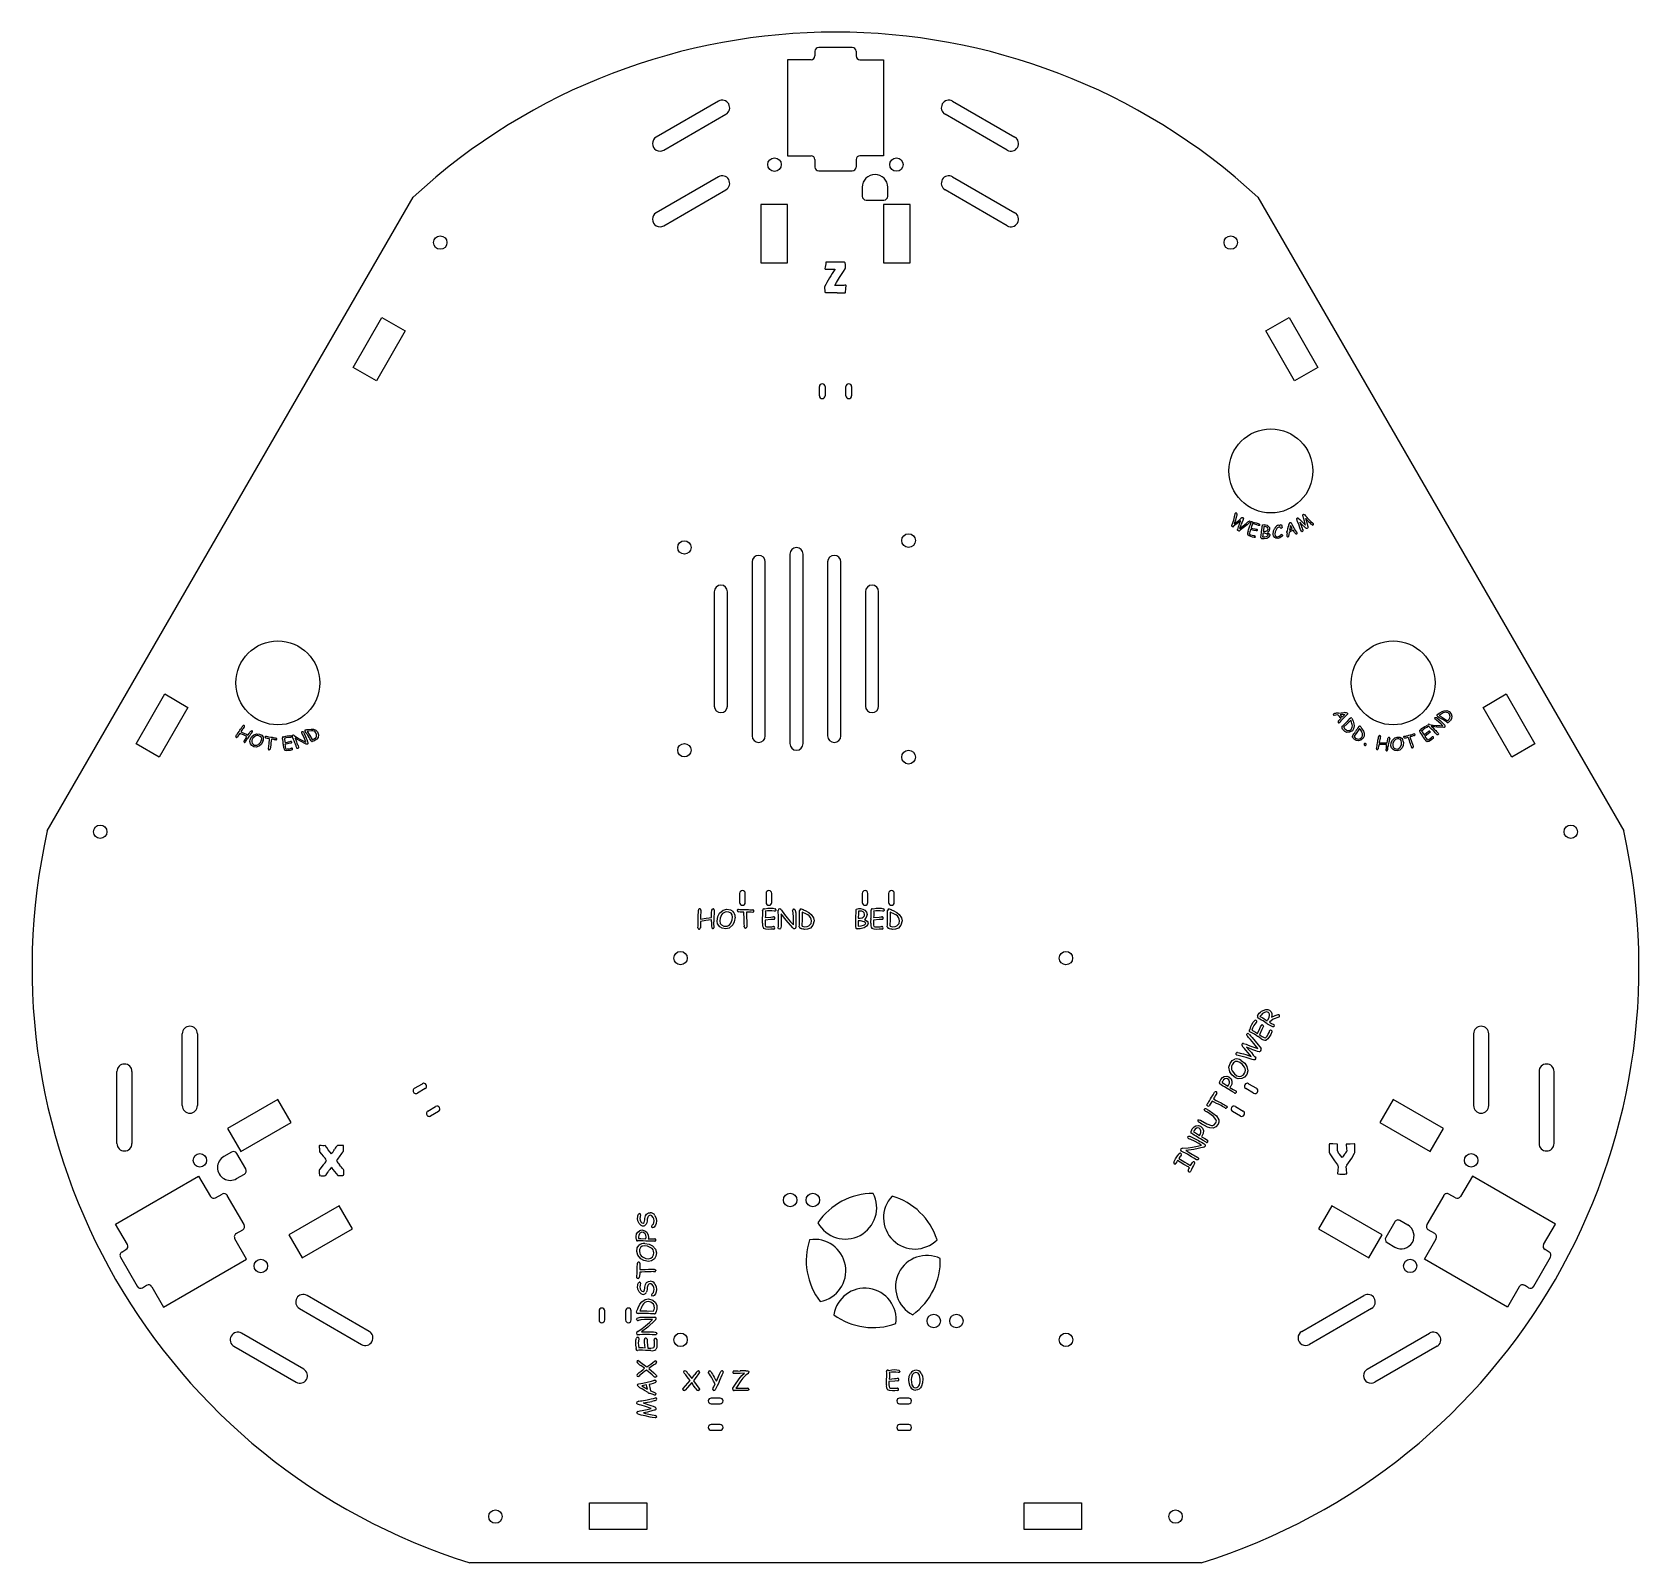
# Model space of a CAD drawing. Extents: x -213 to 213, y -185 to 220.
import ezdxf

# ---------------------------------------------------------------- set-up
doc = ezdxf.new("R2010")
doc.units = 0
doc.layers.get('0').update_dxf_attribs({"linetype": 'CONTINUOUS'})

msp = doc.modelspace()

# ---------------------------------------------------------------- linework, layer by layer
at = {"color": 7, "linetype": 'CONTINUOUS'}
for p, q in [((-6.45, 212.7), (-12.7, 212.7)), ((-12.7, 212.7), (-12.7, 187.3)), ((-5.45, 214.95), (-5.45, 213.7)), ((4.45, 215.95), (-4.45, 215.95)), ((5.45, 214.95), (5.45, 213.7)), ((6.45, 212.7), (12.7, 212.7)), ((12.7, 212.7), (12.7, 187.3)), ((-31, 201.73), (-47.45, 192.23)), ((31, 201.73), (47.45, 192.23)), ((-45.45, 188.77), (-29, 198.27)), ((45.45, 188.77), (29, 198.27)), ((-12.7, 187.3), (-6.45, 187.3)), ((12.7, 187.3), (6.45, 187.3)), ((-5.45, 186.3), (-5.45, 184.3)), ((-4.45, 183.3), (4.45, 183.3)), ((5.45, 186.3), (5.45, 184.3)), ((-31, 181.73), (-47.45, 172.23)), ((7.08, 178.95), (7.08, 176.57)), ((13.83, 176.57), (13.83, 178.95)), ((31, 181.73), (47.45, 172.23)), ((-208.62, 8.66), (-111.81, 176.34)), ((-45.45, 168.77), (-29, 178.27)), ((-12.7, 174.4), (-19.78, 174.4)), ((-19.78, 174.4), (-19.78, 159)), ((-12.7, 159), (-12.7, 174.4)), ((8.08, 175.57), (12.83, 175.57)), ((19.78, 174.4), (12.7, 174.4)), ((12.7, 174.4), (12.7, 159)), ((19.78, 159), (19.78, 174.4)), ((45.45, 168.77), (29, 178.27)), ((111.81, 176.34), (208.62, 8.66)), ((-19.78, 159), (-12.7, 159)), ((12.7, 159), (19.78, 159)), ((-2.67, 157.32), (-0.34, 157.32)), ((-127.64, 131.31), (-120.04, 144.48)), ((-113.91, 140.94), (-121.51, 127.77)), ((-120.04, 144.48), (-113.91, 140.94)), ((113.91, 140.94), (120.04, 144.48)), ((121.51, 127.77), (113.91, 140.94)), ((120.04, 144.48), (127.64, 131.31)), ((-121.51, 127.77), (-127.64, 131.31)), ((127.64, 131.31), (121.51, 127.77)), ((-4.25, 123.8), (-4.25, 126.2)), ((-2.75, 126.2), (-2.75, 123.8)), ((2.75, 123.8), (2.75, 126.2)), ((4.25, 126.2), (4.25, 123.8)), ((104.91, 89.47), (105.01, 89.76)), ((105.01, 89.76), (105.39, 90.85)), ((105.85, 90.92), (105.51, 89.93)), ((107.27, 89.53), (106.96, 88.66)), ((108.94, 89.64), (107.58, 88.58)), ((109.24, 89.94), (108.94, 89.64)), ((109.43, 90.11), (109.24, 89.94)), ((120.41, 89.46), (120.16, 88.26)), ((120.87, 88.67), (120.41, 89.46)), ((120.57, 90.13), (120.95, 89.44)), ((120.95, 89.44), (121.78, 88.03)), ((122.61, 89.78), (122.31, 90.48)), ((122.93, 88.84), (122.61, 89.78)), ((122.9, 90.36), (123.06, 89.95)), ((123.06, 89.95), (123.48, 88.74)), ((123.88, 91.49), (123.76, 91.83)), ((124.41, 91.37), (124.83, 89.93)), ((124.83, 89.93), (124.97, 89.47)), ((125.91, 89.84), (125.61, 90.13)), ((125.88, 90.47), (126.21, 90.19)), ((110.84, 88.16), (109.8, 88.38)), ((110.02, 88.79), (110.96, 88.6)), ((111.38, 88.05), (110.84, 88.16)), ((112.59, 86.29), (112.65, 86.97)), ((113.09, 86.93), (113.05, 86.44)), ((113.35, 88.83), (113.23, 87.97)), ((113.39, 89.22), (113.35, 88.83)), ((113.85, 87.35), (113.61, 87.41)), ((120.58, 87.96), (120.05, 87.65)), ((121.78, 88.03), (122.02, 87.71)), ((124.42, 88.87), (124.22, 89.06)), ((-12.08, 81.9), (-12.08, 31.75)), ((-8.58, 31.75), (-8.58, 81.9)), ((-22.08, 79.82), (-22.08, 33.83)), ((-18.58, 33.83), (-18.58, 79.82)), ((-2.08, 79.82), (-2.08, 33.83)), ((1.42, 33.83), (1.42, 79.82)), ((-32.08, 71.95), (-32.08, 41.7)), ((-28.58, 41.7), (-28.58, 71.95)), ((7.92, 71.95), (7.92, 41.7)), ((11.42, 41.7), (11.42, 71.95)), ((-185.14, 31.72), (-177.54, 44.89)), ((-177.54, 44.89), (-171.41, 41.35)), ((171.41, 41.35), (177.54, 44.89)), ((177.54, 44.89), (185.14, 31.72)), ((-171.41, 41.35), (-179.01, 28.18)), ((133.38, 38.9), (132.95, 39.34)), ((134.77, 39.42), (133.54, 39.38)), ((134.88, 38.91), (133.73, 37.76)), ((134.12, 38.77), (134.77, 39.42)), ((135.44, 39.45), (134.88, 38.91)), ((159.82, 39.22), (160.38, 38.87)), ((160.38, 38.87), (160.93, 38.52)), ((160.93, 38.52), (161.97, 37.82)), ((179.01, 28.18), (171.41, 41.35)), ((-156.71, 34.08), (-157.62, 34.45)), ((-157.09, 35.35), (-157.36, 34.85)), ((-157.36, 34.85), (-156.43, 34.47)), ((-139.88, 35), (-139.52, 34.45)), ((-139.52, 34.45), (-139.16, 33.91)), ((133.73, 37.76), (133.51, 37.46)), ((134.07, 36), (134.05, 36.02)), ((135.44, 37.02), (134.5, 36.18)), ((135.92, 37.49), (135.44, 37.02)), ((136.39, 37.95), (135.92, 37.49)), ((138, 34.7), (137.27, 33.69)), ((138.36, 35.25), (138, 34.7)), ((138.72, 35.8), (138.36, 35.25)), ((155.77, 34.05), (156.55, 34.69)), ((156.85, 34.32), (156.02, 33.66)), ((157.27, 34.66), (156.85, 34.32)), ((157.7, 36.36), (158.07, 35.99)), ((158.07, 35.99), (158.45, 35.62)), ((160.49, 36.7), (160.28, 36.9)), ((162.24, 37.46), (162.22, 37.44)), ((-179.01, 28.18), (-185.14, 31.72)), ((-149.8, 33.03), (-150.01, 33.05)), ((-149.16, 32.94), (-149.32, 32.96)), ((-144.66, 31.75), (-145.71, 31.49)), ((-145.7, 31.99), (-144.75, 32.23)), ((-144.11, 31.88), (-144.66, 31.75)), ((-143.05, 33.22), (-142.87, 32.73)), ((-142.87, 32.73), (-142.67, 32.24)), ((-140.29, 32.41), (-140.4, 32.69)), ((-139.16, 33.91), (-138.53, 32.84)), ((-138.43, 32.39), (-138.45, 32.38)), ((136.9, 33.43), (136.88, 33.44)), ((144.86, 31.55), (143.85, 31.53)), ((144.02, 32.54), (143.92, 31.97)), ((143.92, 31.97), (144.95, 31.98)), ((151.61, 33.41), (151.41, 33.35)), ((152.19, 33.62), (152.03, 33.58)), ((185.14, 31.72), (179.01, 28.18)), ((-25.37, -7.87), (-25.37, -10.27)), ((-23.87, -10.27), (-23.87, -7.87)), ((-18.37, -7.87), (-18.37, -10.27)), ((-16.87, -10.27), (-16.87, -7.87)), ((7.06, -7.87), (7.06, -10.27)), ((8.56, -10.27), (8.56, -7.87)), ((14.06, -7.87), (14.06, -10.27)), ((15.56, -10.27), (15.56, -7.87)), ((-9.53, -14.68), (-9.53, -12.38)), ((6.09, -12.6), (6.08, -13.15)), ((13.77, -14.68), (13.77, -12.38)), ((-36.34, -14.92), (-36.34, -13.83)), ((-35.71, -13.85), (-35.71, -14.68)), ((-35.71, -14.68), (-34.25, -14.42)), ((-34.28, -15.05), (-35.71, -15.32)), ((-32.84, -15.37), (-32.84, -14.89)), ((-32.15, -12.81), (-32.15, -13.4)), ((-24.28, -12.82), (-24.57, -12.83)), ((-23.36, -12.82), (-23.59, -12.82)), ((-17.13, -14.82), (-18.65, -14.95)), ((-18.65, -14.95), (-18.65, -15.77)), ((-18.59, -14.26), (-17.15, -14.13)), ((-18.03, -16.7), (-16.81, -16.7)), ((-16.34, -14.76), (-17.13, -14.82)), ((-14.4, -13.29), (-14.4, -14.79)), ((-11.1, -15.81), (-11.11, -15.39)), ((-10.46, -14.15), (-10.46, -16.34)), ((-8.84, -14.69), (-8.9, -16.47)), ((-8.84, -12.82), (-8.84, -14.69)), ((5.34, -16.85), (5.34, -15.88)), ((5.96, -15.89), (5.96, -16.57)), ((6.36, -15.14), (5.98, -15.14)), ((6.08, -13.15), (6.02, -14.39)), ((6.98, -15.18), (6.63, -15.13)), ((11.55, -14.82), (10.02, -14.95)), ((10.02, -14.95), (10.02, -15.77)), ((10.09, -14.26), (11.52, -14.13)), ((10.64, -16.7), (11.86, -16.7)), ((12.34, -14.76), (11.55, -14.82)), ((14.46, -14.69), (14.4, -16.47)), ((14.46, -12.82), (14.46, -14.69)), ((-9.22, -17.08), (-9.26, -17.08)), ((14.08, -17.08), (14.04, -17.08)), ((111.72, -40.26), (112.16, -39.6)), ((112.63, -40.05), (112.34, -40.47)), ((112.34, -40.47), (112.73, -40.64)), ((113.7, -41.2), (114.27, -41.58)), ((114.9, -41.94), (115.44, -42.26)), ((115.44, -42.26), (115.99, -42.58)), ((-172.88, -64.02), (-172.88, -45.02)), ((-168.88, -45.02), (-168.88, -64.02)), ((109.62, -45.32), (109.88, -45.59)), ((109.88, -45.59), (110.32, -46.02)), ((110.32, -46.02), (111.88, -47.98)), ((111.69, -44.92), (112.27, -43.62)), ((112.86, -43.9), (112.21, -45.31)), ((113.19, -43.18), (112.86, -43.9)), ((168.88, -45.02), (168.88, -64.02)), ((172.88, -64.02), (172.88, -45.02)), ((108.58, -50.54), (110.02, -51)), ((110.49, -48.51), (111.76, -48.93)), ((-190.21, -74.02), (-190.21, -55.02)), ((-186.21, -55.02), (-186.21, -74.02)), ((110.25, -51.78), (108.66, -51.26)), ((110.67, -51.91), (110.25, -51.78)), ((186.21, -55.02), (186.21, -74.02)), ((190.21, -74.02), (190.21, -55.02)), ((-111.42, -59.42), (-109.34, -58.22)), ((-108.59, -59.52), (-110.67, -60.72)), ((102.47, -58.77), (102.07, -58.54)), ((102.3, -57.92), (102.79, -58.21)), ((102.79, -58.21), (103.83, -58.89)), ((103.83, -58.89), (104.04, -58.6)), ((110.67, -60.72), (108.59, -59.52)), ((109.34, -58.22), (111.42, -59.42)), ((-147.59, -62.37), (-160.92, -70.07)), ((-144.05, -68.5), (-147.59, -62.37)), ((99.69, -62.82), (99.54, -63.09)), ((100.13, -62.06), (100.01, -62.26)), ((105.64, -60.68), (104.8, -60.2)), ((147.59, -62.37), (144.05, -68.5)), ((160.92, -70.07), (147.59, -62.37)), ((-107.92, -65.48), (-105.84, -64.28)), ((-105.09, -65.58), (-107.17, -66.78)), ((96.57, -67.88), (98.24, -68.85)), ((107.17, -66.78), (105.09, -65.58)), ((105.84, -64.28), (107.92, -65.48)), ((-160.92, -70.07), (-157.38, -76.2)), ((-157.38, -76.2), (-144.05, -68.5)), ((94.94, -71.81), (94.54, -71.58)), ((94.76, -70.96), (95.26, -71.25)), ((95.26, -71.25), (96.3, -71.93)), ((96.3, -71.93), (96.51, -71.65)), ((144.05, -68.5), (157.38, -76.2)), ((157.38, -76.2), (160.92, -70.07)), ((-159.83, -76.31), (-161.89, -77.5)), ((-130.42, -74.54), (-131.77, -74.54)), ((-130.24, -76.07), (-130.24, -74.65)), ((92.7, -75.89), (93.35, -76.27)), ((93.35, -76.27), (94.01, -76.65)), ((96.54, -74.28), (96.17, -74.08)), ((98.11, -73.73), (97.27, -73.24)), ((130.7, -74.33), (130.7, -76.38)), ((132.88, -76.03), (132.88, -74.3)), ((135.35, -74.21), (135.22, -74.21)), ((137.49, -76.19), (137.49, -74.41)), ((-156.09, -80.79), (-158.47, -76.68)), ((90.33, -78.91), (90.12, -79.29)), ((90.53, -78.54), (90.33, -78.91)), ((91.18, -77.55), (90.85, -77.99)), ((94, -79.9), (94.48, -79.04)), ((-190.55, -95.35), (-168.56, -82.65)), ((-168.56, -82.65), (-165.43, -88.06)), ((-158.52, -83.34), (-156.46, -82.16)), ((-130.79, -82.51), (-130.56, -82.51)), ((168.56, -82.65), (165.43, -88.06)), ((190.55, -95.35), (168.56, -82.65)), ((-164.07, -88.43), (-162.33, -87.43)), ((-156.52, -95.5), (-160.97, -87.8)), ((160.97, -87.8), (156.52, -95.5)), ((164.07, -88.43), (162.33, -87.43)), ((-131.35, -90.5), (-144.68, -98.2)), ((-127.81, -96.63), (-131.35, -90.5)), ((131.35, -90.5), (127.81, -96.63)), ((144.68, -98.2), (131.35, -90.5)), ((-187.43, -100.76), (-190.55, -95.35)), ((-158.62, -97.87), (-156.88, -96.87)), ((-141.14, -104.33), (-127.81, -96.63)), ((127.81, -96.63), (141.14, -104.33)), ((148.01, -94.78), (145.64, -98.9)), ((151.44, -95.61), (149.38, -94.42)), ((158.62, -97.87), (156.88, -96.87)), ((187.43, -100.76), (190.55, -95.35)), ((-155.86, -104.65), (-158.98, -99.24)), ((-144.68, -98.2), (-141.14, -104.33)), ((-51.52, -99.79), (-52.45, -99.79)), ((-52.11, -99.16), (-51.5, -99.17)), ((-51.5, -99.17), (-50.18, -99.23)), ((-50.18, -99.23), (-50.14, -98.87)), ((-49.56, -99.29), (-47.82, -99.29)), ((-47.83, -99.91), (-48.79, -99.91)), ((141.14, -104.33), (144.68, -98.2)), ((146, -100.26), (148.06, -101.45)), ((155.86, -104.65), (158.98, -99.24)), ((-189.24, -104.12), (-184.79, -111.83)), ((-188.88, -102.76), (-187.79, -102.13)), ((-177.85, -117.35), (-155.86, -104.65)), ((177.85, -117.35), (155.86, -104.65)), ((184.79, -111.83), (189.24, -104.12)), ((188.88, -102.76), (187.79, -102.13)), ((-51.83, -107.19), (-51.83, -107.41)), ((-51.83, -108.1), (-51.82, -108.4)), ((-183.43, -112.19), (-182.34, -111.57)), ((-180.98, -111.94), (-177.85, -117.35)), ((-123.43, -123.75), (-139.88, -114.25)), ((123.43, -123.75), (139.88, -114.25)), ((180.98, -111.94), (177.85, -117.35)), ((183.43, -112.19), (182.34, -111.57)), ((-141.88, -117.71), (-125.43, -127.21)), ((-62.58, -118.34), (-62.58, -120.74)), ((-61.08, -120.74), (-61.08, -118.34)), ((-55.58, -118.34), (-55.58, -120.74)), ((-54.08, -120.74), (-54.08, -118.34)), ((-49.97, -119.04), (-52.27, -119.04)), ((-51.83, -118.35), (-49.96, -118.35)), ((-49.96, -118.35), (-48.18, -118.41)), ((-47.57, -118.74), (-47.57, -118.77)), ((141.88, -117.71), (125.43, -127.21)), ((-50.5, -119.98), (-48.31, -119.98)), ((-48.84, -120.61), (-49.26, -120.62)), ((-140.75, -133.75), (-157.21, -124.25)), ((-51.36, -123.91), (-49.86, -123.91)), ((-50.39, -128.1), (-50.52, -126.67)), ((-49.89, -125.85), (-49.83, -126.64)), ((-49.83, -126.64), (-49.7, -128.16)), ((-47.95, -127.55), (-47.95, -126.33)), ((140.75, -133.75), (157.21, -124.25)), ((-159.21, -127.71), (-142.75, -137.21)), ((-49.7, -128.16), (-48.88, -128.16)), ((159.21, -127.71), (142.75, -137.21)), ((-50.51, -133.53), (-51.56, -132.77)), ((-50.97, -134.76), (-51.49, -135.15)), ((-51.13, -132.26), (-50.52, -132.68)), ((-48.56, -135.23), (-49.99, -133.98)), ((-49.94, -133.13), (-48.9, -132.4)), ((-48.7, -133.06), (-49.43, -133.58)), ((-49.43, -133.58), (-48.12, -134.72)), ((-48.04, -132.62), (-48.7, -133.06)), ((-47.89, -135.83), (-48.56, -135.23)), ((-48.12, -134.72), (-47.44, -135.33)), ((-39.24, -135.78), (-39.63, -135.26)), ((-38.01, -136.24), (-37.26, -135.19)), ((-36.74, -135.62), (-37.16, -136.23)), ((-33.04, -134.33), (-32.78, -134.73)), ((-31.52, -136.92), (-30.73, -135.09)), ((-30.1, -135.36), (-30.66, -136.76)), ((-25.26, -134.86), (-26.8, -134.86)), ((-24.1, -134.8), (-25.26, -134.86)), ((-23.28, -135.03), (-23.71, -135.34)), ((-52.09, -137.67), (-50.99, -137.46)), ((-50, -137.92), (-51.26, -138.2)), ((-51.26, -138.2), (-49.77, -139.04)), ((-50.99, -137.46), (-48.7, -136.95)), ((-49.15, -138.62), (-48.97, -139.46)), ((-48.7, -136.95), (-48.16, -136.76)), ((-40.31, -138.86), (-39.71, -138.19)), ((-39.2, -138.63), (-39.81, -139.31)), ((-39.71, -138.19), (-38.46, -136.76)), ((-38.06, -137.32), (-39.2, -138.63)), ((-37.54, -138.05), (-38.06, -137.32)), ((-37.62, -136.81), (-36.89, -137.85)), ((-37.1, -138.71), (-37.54, -138.05)), ((-32.19, -138.39), (-31.82, -137.59)), ((-31.69, -138.88), (-31.87, -139.24)), ((-31.28, -138.14), (-31.69, -138.88)), ((-27.01, -138.53), (-26.66, -138.02)), ((-23.26, -139.36), (-26.83, -139.36)), ((-26.66, -138.02), (-25.47, -136.33)), ((-26.39, -138.8), (-25.11, -138.74)), ((-25.07, -136.87), (-26.23, -138.57)), ((-25.11, -138.74), (-23.82, -138.74)), ((15.68, -136.92), (14.15, -137.05)), ((14.15, -137.05), (14.15, -137.87)), ((14.21, -136.36), (15.65, -136.23)), ((14.77, -138.8), (15.99, -138.8)), ((16.46, -136.86), (15.68, -136.92)), ((-51.43, -143.27), (-51.91, -143.17)), ((-50.9, -142.7), (-48.91, -143.37)), ((-48.91, -143.37), (-48.29, -143.56)), ((-48.76, -141.63), (-48.19, -141.48)), ((-48.01, -142.16), (-48.57, -142.27)), ((-30.51, -141.42), (-32.91, -141.42)), ((-32.91, -142.92), (-30.51, -142.92)), ((19.38, -141.42), (16.98, -141.42)), ((16.98, -142.92), (19.38, -142.92)), ((-50.39, -146.09), (-51.43, -145.9)), ((-50.85, -145.32), (-50.26, -145.44)), ((-49.07, -146.44), (-50.39, -146.09)), ((-50.26, -145.44), (-48.54, -145.85)), ((-47.99, -144.63), (-48.36, -144.73)), ((-30.51, -148.42), (-32.91, -148.42)), ((19.38, -148.42), (16.98, -148.42)), ((-32.91, -149.92), (-30.51, -149.92)), ((16.98, -149.92), (19.38, -149.92)), ((-65.1, -169.12), (-49.9, -169.12)), ((-65.1, -176.2), (-65.1, -169.12)), ((-49.9, -169.12), (-49.9, -176.2)), ((49.9, -176.2), (49.9, -169.12)), ((49.9, -169.12), (65.1, -169.12)), ((65.1, -169.12), (65.1, -176.2)), ((-49.9, -176.2), (-65.1, -176.2)), ((65.1, -176.2), (49.9, -176.2)), ((96.81, -185), (-96.81, -185))]:
    msp.add_line(p, q, dxfattribs=at)
at = {"color": 7, "linetype": 'CONTINUOUS', "flags": 128}
for points in [[(-2.4, 159.18), (-2.45, 159.18), (-2.49, 159.17), (-2.52, 159.15), (-2.54, 159.12), (-2.55, 159.08)], [(2.37, 159.14), (1.24, 159.14), (-0.39, 159.16), (-2.4, 159.18)], [(1.09, 155.05), (2.1, 156.68), (2.56, 157.39)], [(2.66, 157.69), (2.63, 158.51), (2.55, 158.97)], [(2.56, 157.39), (2.64, 157.58), (2.66, 157.69)], [(-0.34, 157.32), (-0.28, 157.31), (-0.24, 157.3), (-0.22, 157.29), (-0.21, 157.27), (-0.21, 157.26), (-0.2, 157.24)], [(-0.18, 152.93), (0.28, 153.74), (1.09, 155.05)], [(-2.88, 152.3), (-2.83, 151.64), (-2.79, 151.26)], [(-2.79, 151.26), (-2.78, 151.22), (-2.75, 151.19), (-2.7, 151.16), (-2.64, 151.14), (-2.55, 151.14)], [(1.63, 152.97), (0.79, 152.96), (-0.1, 152.95)], [(0.4, 151.07), (1.6, 151.04), (2.48, 151.01)], [(2.19, 153.01), (1.8, 152.98), (1.63, 152.97)], [(2.69, 153.08), (2.44, 153.05), (2.19, 153.01)], [(2.66, 151.14), (2.76, 152.14), (2.79, 152.96)], [(2.79, 152.96), (2.78, 153), (2.77, 153.03), (2.76, 153.05), (2.73, 153.07), (2.69, 153.08)], [(105.04, 89.17), (104.91, 89.3), (104.89, 89.34), (104.88, 89.38), (104.91, 89.47)], [(106.19, 89.88), (105.71, 89.56), (105.36, 89.27)], [(105.39, 90.85), (105.64, 91.78), (105.81, 92.51)], [(105.51, 89.93), (106.2, 90.42), (106.71, 90.83)], [(105.81, 92.51), (105.81, 92.59), (105.82, 92.64)], [(106.14, 91.92), (105.99, 91.35), (105.85, 90.92)], [(106.25, 92.41), (106.2, 92.13), (106.14, 91.92)], [(107.27, 90.73), (106.68, 90.23), (106.19, 89.88)], [(106.71, 90.83), (107.03, 91.09), (107.29, 91.29)], [(106.88, 89.8), (107.09, 90.33), (107.27, 90.73)], [(106.96, 88.66), (107.92, 89.39), (108.65, 89.98)], [(107.61, 90.39), (107.41, 89.91), (107.27, 89.53)], [(107.96, 91.28), (107.79, 90.77), (107.61, 90.39)], [(108.65, 89.98), (108.84, 90.15), (108.98, 90.29)], [(108.98, 90.29), (109.16, 90.46), (109.33, 90.56)], [(109.33, 90.56), (109.49, 90.65), (109.56, 90.66), (109.62, 90.64)], [(109.67, 90.28), (109.54, 90.18), (109.43, 90.11)], [(109.51, 88.83), (109.7, 89.35), (109.84, 89.76)], [(109.62, 90.64), (109.71, 90.56), (109.73, 90.45), (109.67, 90.28)], [(109.84, 89.76), (109.89, 90.03), (109.94, 90.25)], [(110.29, 89.68), (110.14, 89.18), (110.02, 88.79)], [(110.24, 90.44), (110.33, 90.4), (110.38, 90.34)], [(110.37, 89.93), (110.32, 89.79), (110.29, 89.68)], [(111.24, 89.76), (110.75, 89.87), (110.37, 89.93)], [(110.38, 90.34), (110.93, 90.29), (111.36, 90.2)], [(111.92, 89.47), (111.55, 89.65), (111.24, 89.76)], [(111.36, 90.2), (111.84, 90.02), (112.18, 89.82)], [(111.99, 89.44), (111.95, 89.45), (111.92, 89.47)], [(112.17, 89.46), (112.07, 89.43), (111.99, 89.44)], [(112.27, 89.59), (112.22, 89.51), (112.17, 89.46)], [(112.9, 88.87), (112.94, 89.23), (112.98, 89.51)], [(112.98, 89.51), (113.01, 89.6), (113.07, 89.65)], [(113.07, 89.65), (113.47, 89.7), (113.79, 89.68)], [(113.79, 89.68), (114.25, 89.55), (114.55, 89.33)], [(114.55, 89.33), (114.86, 88.91), (114.91, 88.5)], [(117.32, 89.54), (117.53, 89.55), (117.69, 89.53)], [(117.69, 89.53), (117.78, 89.65), (117.88, 89.69)], [(117.88, 89.69), (117.97, 89.68), (118.04, 89.62), (118.1, 89.49)], [(118.1, 89.49), (118.16, 89.23), (118.19, 89.02)], [(120.25, 90.29), (120.36, 90.3), (120.45, 90.26), (120.57, 90.13)], [(122.1, 91.17), (122.13, 91.32), (122.21, 91.41)], [(122.31, 90.48), (122.17, 90.86), (122.1, 91.17)], [(122.49, 91.37), (122.86, 91.04), (123.13, 90.76)], [(124.22, 89.06), (123.47, 89.77), (122.9, 90.36)], [(123.13, 90.76), (123.83, 90.06), (124.41, 89.55)], [(123.67, 92.17), (123.69, 92.32), (123.77, 92.41)], [(123.76, 91.83), (123.69, 92.02), (123.67, 92.17)], [(123.77, 92.41), (123.86, 92.44), (123.94, 92.42), (124.02, 92.38), (124.19, 92.25)], [(124.41, 89.55), (124.14, 90.65), (123.88, 91.49)], [(124.19, 92.25), (124.41, 92.02), (124.58, 91.83)], [(124.58, 91.83), (125.28, 91.04), (125.88, 90.47)], [(124.97, 89.47), (125.04, 89.22), (125.07, 89.02)], [(126.2, 89.6), (126.03, 89.72), (125.91, 89.84)], [(126.21, 90.19), (126.37, 90.04), (126.49, 89.91)], [(105.21, 89.12), (105.11, 89.14), (105.04, 89.17)], [(105.36, 89.27), (105.35, 89.22), (105.34, 89.19)], [(106.42, 88.25), (106.37, 88.34), (106.37, 88.37), (106.38, 88.41)], [(106.59, 88.1), (106.49, 88.18), (106.42, 88.25)], [(107.58, 88.58), (107.22, 88.29), (106.93, 88.07)], [(109.94, 86.52), (109.45, 86.71), (109.13, 86.97)], [(109.19, 87.93), (109.32, 88.3), (109.44, 88.59)], [(109.42, 88.71), (109.46, 88.78), (109.51, 88.83)], [(109.44, 88.59), (109.42, 88.66), (109.42, 88.71)], [(109.63, 87.81), (109.54, 87.47), (109.52, 87.2)], [(109.8, 88.38), (109.71, 88.06), (109.63, 87.81)], [(109.84, 87.03), (110.3, 86.89), (110.66, 86.78)], [(110.83, 86.3), (110.33, 86.41), (109.94, 86.52)], [(110.66, 86.78), (110.8, 86.77), (110.92, 86.75)], [(111.08, 86.46), (111.05, 86.38), (110.98, 86.32), (110.83, 86.3)], [(110.96, 88.6), (111.26, 88.54), (111.5, 88.49)], [(111.66, 88.2), (111.61, 88.11), (111.54, 88.05), (111.38, 88.05)], [(112.65, 86.97), (112.72, 87.5), (112.77, 87.91)], [(112.77, 87.91), (112.85, 88.45), (112.9, 88.87)], [(114.17, 86.06), (113.43, 85.96), (112.84, 85.98)], [(113.05, 86.44), (113.62, 86.45), (114.05, 86.53)], [(113.15, 87.45), (113.12, 87.16), (113.09, 86.93)], [(113.42, 87.42), (113.27, 87.44), (113.15, 87.45)], [(113.23, 87.97), (113.43, 87.93), (113.59, 87.89)], [(113.76, 89.2), (113.55, 89.22), (113.39, 89.22)], [(113.61, 87.41), (113.5, 87.42), (113.42, 87.42)], [(113.59, 87.89), (113.94, 87.94), (114.19, 88.05)], [(114.27, 87.15), (114.04, 87.27), (113.85, 87.35)], [(114.05, 86.53), (114.25, 86.61), (114.38, 86.7)], [(114.63, 86.3), (114.38, 86.15), (114.17, 86.06)], [(114.19, 88.05), (114.41, 88.3), (114.48, 88.55)], [(114.91, 88.5), (114.71, 87.92), (114.35, 87.6)], [(114.35, 87.6), (114.82, 87.25), (114.95, 87.05), (114.98, 86.81)], [(114.38, 86.7), (114.49, 86.78), (114.54, 86.87)], [(115.83, 87.09), (115.96, 88.05), (116.31, 88.74)], [(116.24, 86.29), (115.94, 86.7), (115.83, 87.09)], [(117.07, 86.01), (116.57, 86.08), (116.24, 86.29)], [(116.69, 88.48), (116.34, 87.76), (116.27, 87.14)], [(116.27, 87.14), (116.36, 86.85), (116.51, 86.66)], [(116.51, 86.66), (116.77, 86.51), (117.01, 86.49)], [(117.01, 86.49), (117.28, 86.56), (117.47, 86.66)], [(118.22, 86.68), (117.64, 86.2), (117.07, 86.01)], [(117.62, 89.06), (117.49, 89.07), (117.38, 89.06)], [(117.47, 86.66), (117.69, 86.83), (117.85, 86.98)], [(117.76, 88.88), (117.69, 88.99), (117.62, 89.06)], [(117.85, 86.98), (117.94, 87.05), (118.03, 87.09)], [(118.16, 88.84), (118.08, 88.75), (118, 88.73)], [(118.19, 89.02), (118.19, 88.91), (118.16, 88.84)], [(118.29, 86.87), (118.27, 86.76), (118.22, 86.68)], [(119.47, 87.66), (119.46, 87.76), (119.49, 87.85), (119.61, 87.96)], [(119.55, 87.54), (119.5, 87.6), (119.47, 87.66)], [(119.61, 87.96), (119.75, 88.68), (119.88, 89.25)], [(119.93, 86.68), (119.87, 86.55), (119.78, 86.49)], [(120.05, 87.65), (119.99, 87.11), (119.93, 86.68)], [(120.16, 88.26), (120.56, 88.49), (120.87, 88.67)], [(121.12, 88.25), (120.82, 88.09), (120.58, 87.96)], [(121.49, 87.62), (121.28, 87.97), (121.12, 88.25)], [(122.02, 87.19), (121.93, 87.18), (121.85, 87.22), (121.71, 87.33), (121.49, 87.62)], [(122.02, 87.71), (122.1, 87.59), (122.16, 87.49)], [(123.3, 87.95), (123.06, 88.44), (122.93, 88.84)], [(123.44, 87.84), (123.35, 87.89), (123.3, 87.95)], [(123.63, 87.87), (123.53, 87.83), (123.44, 87.84)], [(123.48, 88.74), (123.64, 88.4), (123.74, 88.13)], [(124.64, 88.7), (124.51, 88.79), (124.42, 88.87)], [(124.9, 88.75), (124.75, 88.69), (124.64, 88.7)], [(125.07, 89.02), (125, 88.84), (124.9, 88.75)], [(132, 39.22), (131.87, 39.25), (131.79, 39.32)], [(132.95, 39.34), (132.42, 39.27), (132, 39.22)], [(132.74, 39.8), (132.79, 39.87), (132.83, 39.91)], [(132.83, 39.91), (132.92, 39.94), (133.02, 39.93), (133.15, 39.85)], [(133.15, 39.85), (133.85, 39.91), (134.41, 39.94)], [(133.27, 37.94), (133.56, 38.23), (133.8, 38.46)], [(133.8, 38.46), (133.57, 38.71), (133.38, 38.9)], [(133.54, 39.38), (133.87, 39.05), (134.12, 38.77)], [(135.51, 39.8), (135.55, 39.7), (135.53, 39.59), (135.44, 39.45)], [(136.69, 38.52), (136.79, 38.31), (136.84, 38.15)], [(158.65, 38.64), (158.74, 38.69), (158.84, 38.7), (159.04, 38.65), (159.39, 38.43), (160.01, 37.88)], [(159.2, 39.4), (159.38, 39.54), (159.53, 39.63)], [(159.53, 39.63), (159.74, 39.77), (159.91, 39.88)], [(159.91, 39.88), (160.53, 40.28), (161.08, 40.47)], [(161.08, 40.47), (161.84, 40.5), (162.39, 40.29)], [(162.69, 38.96), (162.5, 39.55), (162.16, 39.89)], [(162.39, 40.29), (162.98, 39.65), (163.16, 39)], [(162.41, 38.21), (162.62, 38.62), (162.69, 38.96)], [(163.16, 39), (163.04, 38.42), (162.83, 38)], [(-157.87, 34.93), (-157.63, 35.29), (-157.45, 35.57)], [(-157.45, 35.57), (-157.24, 35.88), (-157.11, 36.08), (-156.98, 36.28), (-156.85, 36.49)], [(-155.83, 33.65), (-156.31, 33.91), (-156.71, 34.08)], [(-156.43, 34.47), (-155.91, 34.24), (-155.53, 34.02)], [(-155.53, 34.02), (-155.23, 34.47), (-154.99, 34.83)], [(-154.99, 34.83), (-154.87, 34.98), (-154.75, 35.09)], [(-154.89, 32.86), (-154.45, 33.61), (-153.93, 34.05)], [(-154.6, 34.56), (-154.73, 34.37), (-154.83, 34.22)], [(-154.75, 35.09), (-154.58, 35.18), (-154.5, 35.19), (-154.43, 35.17)], [(-154.42, 34.78), (-154.53, 34.66), (-154.6, 34.56)], [(-154.35, 34.85), (-154.39, 34.81), (-154.42, 34.78)], [(-153.93, 34.05), (-153.12, 34.36), (-152.44, 34.27)], [(-152.44, 34.27), (-151.84, 33.95), (-151.5, 33.55)], [(-141.2, 34.39), (-141.28, 34.5), (-141.33, 34.6)], [(-141.06, 34.18), (-141.13, 34.3), (-141.2, 34.39)], [(-141.19, 34.94), (-141.09, 34.96), (-140.99, 34.92), (-140.84, 34.79), (-140.61, 34.44), (-140.27, 33.68)], [(-140.4, 32.69), (-140.75, 33.53), (-141.06, 34.18)], [(-140.34, 35.38), (-140.12, 35.43), (-139.95, 35.46)], [(-139.95, 35.46), (-139.7, 35.49), (-139.51, 35.52)], [(-138.69, 35.15), (-139.36, 35.08), (-139.88, 35)], [(-139.51, 35.52), (-138.78, 35.62), (-138.2, 35.56)], [(-138.2, 35.56), (-137.52, 35.28), (-137.11, 34.87)], [(-137.41, 33.56), (-137.33, 34.16), (-137.5, 34.61)], [(-137.11, 34.87), (-136.85, 34.05), (-136.96, 33.39)], [(133.51, 37.46), (133.42, 37.35), (133.34, 37.27)], [(134.22, 35.61), (134.12, 35.82), (134.07, 36)], [(134.46, 35.29), (134.32, 35.46), (134.22, 35.61)], [(135.35, 34.73), (134.81, 34.98), (134.46, 35.29)], [(134.5, 36.18), (134.51, 36.15), (134.51, 36.13)], [(134.51, 36.13), (134.63, 35.85), (134.78, 35.66)], [(134.78, 35.66), (135.12, 35.37), (135.44, 35.22)], [(136.8, 35.18), (136.04, 34.76), (135.35, 34.73)], [(135.44, 35.22), (136.05, 35.27), (136.46, 35.53)], [(137.29, 36.42), (137.14, 35.68), (136.8, 35.18)], [(136.84, 38.15), (136.93, 37.9), (137, 37.71)], [(137, 37.71), (137.23, 37.01), (137.29, 36.42)], [(138.88, 36.38), (139.02, 36.2), (139.11, 36.05)], [(139.11, 36.05), (139.24, 35.83), (139.34, 35.67)], [(139.34, 35.67), (139.73, 35.04), (139.9, 34.49)], [(139.9, 34.49), (139.92, 33.74), (139.7, 33.2)], [(151.27, 33.82), (151.72, 33.96), (152.07, 34.06)], [(154.95, 34.54), (154.77, 34.76), (154.63, 34.93)], [(154.68, 35.28), (154.77, 35.32), (154.85, 35.32)], [(154.85, 35.32), (155.22, 35.76), (155.57, 36.04)], [(155.43, 33.71), (155.16, 34.18), (154.95, 34.54)], [(155.82, 35.64), (155.41, 35.33), (155.11, 35.06)], [(155.11, 35.06), (155.19, 34.94), (155.25, 34.84)], [(155.25, 34.84), (155.54, 34.4), (155.77, 34.05)], [(155.57, 36.04), (156.02, 36.3), (156.4, 36.43)], [(156.51, 35.98), (156.11, 35.81), (155.82, 35.64)], [(156.58, 36.02), (156.54, 36), (156.51, 35.98)], [(156.55, 34.69), (156.8, 34.89), (157, 35.04)], [(156.68, 36.17), (156.64, 36.07), (156.58, 36.02)], [(156.65, 36.34), (156.68, 36.25), (156.68, 36.17)], [(157.49, 35.84), (157.13, 36.16), (156.84, 36.41)], [(157.25, 36.85), (158.22, 36.68), (158.98, 36.58)], [(157.34, 34.98), (157.38, 34.89), (157.37, 34.79), (157.27, 34.66)], [(158.16, 35.2), (157.78, 35.56), (157.49, 35.84)], [(160.97, 36.04), (159.13, 36.15), (157.7, 36.36)], [(158.75, 34.59), (158.42, 34.93), (158.16, 35.2)], [(158.87, 38.12), (158.75, 38.2), (158.66, 38.27)], [(159.15, 34.15), (158.92, 34.4), (158.75, 34.59)], [(159.08, 37.99), (158.96, 38.07), (158.87, 38.12)], [(158.98, 36.58), (159.95, 36.51), (160.71, 36.5)], [(160.28, 36.9), (159.62, 37.53), (159.08, 37.99)], [(159.31, 34.08), (159.21, 34.11), (159.15, 34.15)], [(159.26, 34.8), (159.5, 34.52), (159.57, 34.35), (159.57, 34.26), (159.52, 34.18)], [(159.52, 34.18), (159.42, 34.1), (159.31, 34.08)], [(160.01, 37.88), (160.38, 37.51), (160.62, 37.27), (160.86, 37.04), (161.1, 36.8)], [(160.71, 36.5), (160.59, 36.61), (160.49, 36.7)], [(161.31, 36.16), (161.13, 36.06), (160.97, 36.04)], [(161.1, 36.8), (161.24, 36.64), (161.34, 36.51)], [(161.97, 37.82), (162, 37.83), (162.02, 37.84)], [(162.02, 37.84), (162.26, 38.02), (162.41, 38.21)], [(162.58, 37.71), (162.4, 37.55), (162.24, 37.46)], [(162.83, 38), (162.7, 37.83), (162.58, 37.71)], [(-156.02, 33.36), (-155.91, 33.52), (-155.83, 33.65)], [(-154.81, 31.69), (-154.98, 32.34), (-154.89, 32.86)], [(-153.91, 30.93), (-154.48, 31.27), (-154.81, 31.69)], [(-154.45, 32.69), (-154.51, 32.24), (-154.39, 31.89)], [(-153.7, 33.64), (-154.2, 33.17), (-154.45, 32.69)], [(-154.39, 31.89), (-154.08, 31.54), (-153.75, 31.37)], [(-152.44, 31.17), (-153.24, 30.84), (-153.91, 30.93)], [(-152.67, 31.58), (-152.21, 32.06), (-151.97, 32.53)], [(-151.93, 33.35), (-152.26, 33.68), (-152.6, 33.83)], [(-151.53, 32.37), (-151.95, 31.62), (-152.44, 31.17)], [(-151.97, 32.53), (-151.86, 32.99), (-151.93, 33.35)], [(-150.94, 33.49), (-150.91, 33.59), (-150.86, 33.65)], [(-150.86, 33.65), (-150.76, 33.7), (-150.67, 33.7)], [(-150.01, 33.05), (-150.45, 33.14), (-150.79, 33.24)], [(-150.67, 33.7), (-150.47, 33.65), (-150.32, 33.61)], [(-150.32, 33.61), (-150.11, 33.56), (-149.95, 33.53)], [(-150.1, 30.31), (-150.07, 30.42), (-150.04, 30.51)], [(-150.04, 30.51), (-150.01, 30.89), (-149.98, 31.19)], [(-149.98, 31.19), (-149.92, 31.7), (-149.89, 32.11)], [(-149.95, 33.53), (-149.49, 33.47), (-149.12, 33.42)], [(-149.89, 32.11), (-149.84, 32.62), (-149.8, 33.03)], [(-149.59, 30.43), (-149.62, 30.28), (-149.68, 30.17)], [(-149.54, 30.92), (-149.57, 30.64), (-149.59, 30.43)], [(-149.43, 31.94), (-149.48, 31.37), (-149.54, 30.92)], [(-149.32, 32.96), (-149.38, 32.39), (-149.43, 31.94)], [(-148.66, 32.84), (-148.94, 32.9), (-149.16, 32.94)], [(-148.15, 32.74), (-148.44, 32.8), (-148.66, 32.84)], [(-146.27, 32.77), (-146.34, 33.05), (-146.4, 33.26)], [(-146.16, 31.79), (-146.22, 32.34), (-146.27, 32.77)], [(-146.21, 33.57), (-146.11, 33.56), (-146.04, 33.53)], [(-146.18, 31.65), (-146.18, 31.73), (-146.16, 31.79)], [(-146.12, 31.54), (-146.16, 31.59), (-146.18, 31.65)], [(-146.05, 30.84), (-146.1, 31.23), (-146.12, 31.54)], [(-146.04, 33.53), (-145.51, 33.73), (-145.09, 33.84)], [(-145.01, 33.36), (-145.5, 33.25), (-145.88, 33.13)], [(-145.88, 33.13), (-145.86, 32.99), (-145.84, 32.88)], [(-145.84, 32.88), (-145.76, 32.38), (-145.7, 31.99)], [(-145.71, 31.49), (-145.66, 31.17), (-145.62, 30.92)], [(-144.76, 29.9), (-145.28, 29.85), (-145.69, 29.94)], [(-145.62, 30.92), (-145.55, 30.59), (-145.45, 30.34)], [(-145.09, 33.84), (-144.58, 33.89), (-144.18, 33.85)], [(-145.08, 30.34), (-144.6, 30.41), (-144.23, 30.48)], [(-144.25, 33.4), (-144.68, 33.39), (-145.01, 33.36)], [(-143.84, 30.09), (-144.35, 29.97), (-144.76, 29.9)], [(-144.75, 32.23), (-144.45, 32.31), (-144.21, 32.36)], [(-144.18, 33.4), (-144.22, 33.4), (-144.25, 33.4)], [(-144.23, 30.48), (-144.08, 30.52), (-143.97, 30.56)], [(-144.03, 33.5), (-144.1, 33.43), (-144.18, 33.4)], [(-143.99, 33.67), (-144, 33.57), (-144.03, 33.5)], [(-143.43, 32.85), (-143.64, 33.29), (-143.8, 33.63)], [(-143.09, 32), (-143.28, 32.47), (-143.43, 32.85)], [(-143.24, 33.87), (-142.42, 33.31), (-141.75, 32.91)], [(-142.79, 31.19), (-142.96, 31.64), (-143.09, 32)], [(-140.12, 31.61), (-141.8, 32.45), (-143.05, 33.22)], [(-142.61, 30.64), (-142.71, 30.95), (-142.79, 31.19)], [(-142.67, 32.24), (-142.53, 31.88), (-142.44, 31.64), (-142.35, 31.4), (-142.26, 31.17)], [(-142.49, 30.5), (-142.57, 30.57), (-142.61, 30.64)], [(-142.27, 30.5), (-142.39, 30.48), (-142.49, 30.5)], [(-142.26, 31.17), (-142.16, 30.82), (-142.16, 30.64), (-142.19, 30.56), (-142.27, 30.5)], [(-141.75, 32.91), (-140.88, 32.45), (-140.17, 32.14)], [(-140.17, 32.14), (-140.23, 32.29), (-140.29, 32.41)], [(-140.27, 33.68), (-140.08, 33.19), (-139.96, 32.88), (-139.83, 32.56), (-139.71, 32.25)], [(-139.77, 31.57), (-139.97, 31.57), (-140.12, 31.61)], [(-139.71, 32.25), (-139.65, 32.04), (-139.61, 31.88)], [(-138.53, 32.84), (-138.49, 32.84), (-138.47, 32.84)], [(-138.47, 32.84), (-138.17, 32.9), (-137.96, 33.01)], [(-138.02, 32.47), (-138.25, 32.41), (-138.43, 32.39)], [(-137.68, 32.63), (-137.87, 32.53), (-138.02, 32.47)], [(-137.96, 33.01), (-137.61, 33.28), (-137.41, 33.56)], [(-136.96, 33.39), (-137.31, 32.92), (-137.68, 32.63)], [(137.14, 33.08), (136.99, 33.26), (136.9, 33.43)], [(137.43, 32.83), (137.26, 32.96), (137.14, 33.08)], [(137.27, 33.69), (137.28, 33.66), (137.3, 33.64)], [(137.3, 33.64), (137.47, 33.39), (137.65, 33.24)], [(138.41, 32.47), (137.83, 32.6), (137.43, 32.83)], [(137.65, 33.24), (138.05, 33.03), (138.39, 32.95)], [(138.39, 32.95), (138.97, 33.13), (139.31, 33.46)], [(139.7, 33.2), (139.06, 32.63), (138.41, 32.47)], [(143.46, 31.88), (143.53, 32.3), (143.58, 32.63)], [(145.87, 31.5), (145.31, 31.54), (144.86, 31.55)], [(144.95, 31.98), (145.53, 31.97), (145.98, 31.93)], [(145.81, 31.16), (145.84, 31.35), (145.87, 31.5)], [(145.98, 31.93), (146.08, 32.48), (146.15, 32.91)], [(146.15, 32.91), (146.2, 33.1), (146.27, 33.25)], [(146.27, 33.25), (146.38, 33.41), (146.44, 33.45), (146.52, 33.46)], [(146.59, 32.84), (146.55, 32.61), (146.52, 32.44)], [(146.67, 33.11), (146.62, 32.96), (146.59, 32.84)], [(146.7, 33.2), (146.68, 33.15), (146.67, 33.11)], [(147.02, 31.19), (147.11, 32.06), (147.4, 32.67)], [(147.57, 30.16), (147.14, 30.68), (147.02, 31.19)], [(147.4, 32.67), (148.02, 33.29), (148.68, 33.48)], [(147.79, 32.38), (147.53, 31.76), (147.5, 31.23)], [(147.5, 31.23), (147.63, 30.79), (147.87, 30.53)], [(148.7, 29.84), (148.03, 29.91), (147.57, 30.16)], [(147.87, 30.53), (148.3, 30.34), (148.67, 30.32)], [(148.68, 33.48), (149.36, 33.44), (149.84, 33.21)], [(149.95, 30.65), (149.35, 30.03), (148.7, 29.84)], [(149.52, 32.84), (149.08, 32.99), (148.71, 33)], [(149.81, 32.08), (149.73, 32.54), (149.52, 32.84)], [(149.56, 30.94), (149.79, 31.56), (149.81, 32.08)], [(150.3, 32.12), (150.21, 31.27), (149.95, 30.65)], [(150.38, 33.38), (150.37, 33.49), (150.39, 33.56)], [(150.39, 33.56), (150.46, 33.65), (150.54, 33.69)], [(150.54, 33.69), (150.75, 33.72), (150.91, 33.75)], [(151.41, 33.35), (150.98, 33.24), (150.63, 33.21)], [(150.91, 33.75), (151.11, 33.78), (151.27, 33.82)], [(151.91, 32.54), (151.73, 33.02), (151.61, 33.41)], [(152.2, 31.66), (152.04, 32.15), (151.91, 32.54)], [(152.03, 33.58), (152.22, 33.03), (152.38, 32.59)], [(152.7, 33.75), (152.42, 33.68), (152.19, 33.62)], [(152.41, 31.02), (152.29, 31.38), (152.2, 31.66)], [(152.38, 32.59), (152.57, 32.04), (152.71, 31.6)], [(152.45, 30.81), (152.43, 30.93), (152.41, 31.02)], [(153.22, 33.87), (152.93, 33.8), (152.7, 33.75)], [(152.71, 31.6), (152.8, 31.34), (152.87, 31.14)], [(152.87, 31.14), (152.9, 30.98), (152.9, 30.86)], [(155.5, 33.6), (155.46, 33.66), (155.43, 33.71)], [(155.56, 33.5), (155.53, 33.55), (155.5, 33.6)], [(155.94, 32.93), (155.73, 33.25), (155.56, 33.5)], [(156.02, 33.66), (156.19, 33.39), (156.33, 33.19)], [(156.33, 33.19), (156.52, 32.92), (156.71, 32.74)], [(157.48, 32.61), (157.02, 32.36), (156.62, 32.27)], [(157.04, 32.88), (157.43, 33.14), (157.74, 33.35)], [(158.24, 33.16), (157.82, 32.84), (157.48, 32.61)], [(157.74, 33.35), (157.85, 33.45), (157.94, 33.53)], [(-32.78, -12.82), (-32.75, -12.53), (-32.7, -12.31)], [(-32.7, -12.31), (-32.58, -12.05), (-32.5, -11.98), (-32.4, -11.95)], [(-32.11, -12.41), (-32.15, -12.63), (-32.15, -12.81)], [(-32.09, -12.27), (-32.1, -12.35), (-32.11, -12.41)], [(-30.66, -13.11), (-29.72, -12.29), (-28.76, -12.07)], [(-28.76, -12.07), (-27.81, -12.2), (-27.14, -12.56)], [(-25.96, -12.4), (-25.94, -12.26), (-25.88, -12.16)], [(-25.88, -12.16), (-25.75, -12.07), (-25.63, -12.05)], [(-24.57, -12.83), (-25.21, -12.8), (-25.7, -12.72)], [(-25.63, -12.05), (-25.34, -12.09), (-25.11, -12.11)], [(-25.11, -12.11), (-24.81, -12.14), (-24.58, -12.15)], [(-24.58, -12.15), (-23.92, -12.14), (-23.4, -12.14)], [(-19.21, -12.99), (-19.25, -12.59), (-19.28, -12.28)], [(-18.94, -11.89), (-18.8, -11.92), (-18.7, -11.98)], [(-18.7, -11.98), (-17.92, -11.81), (-17.29, -11.76)], [(-17.29, -12.45), (-18.02, -12.49), (-18.59, -12.57)], [(-18.59, -12.57), (-18.54, -12.77), (-18.53, -12.94)], [(-17.29, -11.76), (-16.56, -11.81), (-16, -11.94)], [(-16.21, -12.56), (-16.81, -12.47), (-17.29, -12.45)], [(-16.1, -12.57), (-16.16, -12.57), (-16.21, -12.56)], [(-15.86, -12.47), (-15.99, -12.55), (-16.1, -12.57)], [(-15.78, -12.24), (-15.8, -12.38), (-15.86, -12.47)], [(-15.11, -13.59), (-15.15, -12.9), (-15.19, -12.35)], [(-14.31, -12.33), (-13.49, -13.5), (-12.8, -14.38)], [(-11.28, -12.74), (-11.32, -12.55), (-11.34, -12.39)], [(-11.2, -13.09), (-11.24, -12.89), (-11.28, -12.74)], [(-11.01, -12.01), (-10.87, -12.05), (-10.76, -12.15), (-10.64, -12.41), (-10.52, -12.99), (-10.46, -14.15)], [(-9.11, -11.95), (-8.82, -12.06), (-8.59, -12.17)], [(-8.59, -12.17), (-8.26, -12.33), (-8.01, -12.44)], [(-8.01, -12.44), (-7.06, -12.9), (-6.42, -13.42)], [(5.43, -13.16), (5.44, -12.65), (5.46, -12.24)], [(5.46, -12.24), (5.5, -12.11), (5.57, -12.03)], [(5.57, -12.03), (6.14, -11.91), (6.6, -11.89)], [(6.6, -12.57), (6.31, -12.58), (6.09, -12.6)], [(6.6, -11.89), (7.26, -12.02), (7.72, -12.28)], [(7.72, -12.28), (8.21, -12.85), (8.34, -13.42)], [(9.46, -12.99), (9.42, -12.59), (9.4, -12.28)], [(9.73, -11.89), (9.87, -11.92), (9.97, -11.98)], [(9.97, -11.98), (10.76, -11.81), (11.39, -11.76)], [(11.38, -12.45), (10.65, -12.49), (10.09, -12.57)], [(10.09, -12.57), (10.13, -12.77), (10.15, -12.94)], [(12.47, -12.56), (11.86, -12.47), (11.38, -12.45)], [(11.39, -11.76), (12.12, -11.81), (12.68, -11.94)], [(12.57, -12.57), (12.51, -12.57), (12.47, -12.56)], [(12.81, -12.47), (12.69, -12.55), (12.57, -12.57)], [(12.9, -12.24), (12.87, -12.38), (12.81, -12.47)], [(14.19, -11.95), (14.48, -12.06), (14.71, -12.17)], [(14.71, -12.17), (15.04, -12.33), (15.29, -12.44)], [(15.29, -12.44), (16.24, -12.9), (16.88, -13.42)], [(-32.84, -14.89), (-33.65, -14.95), (-34.28, -15.05)], [(-34.25, -14.42), (-33.43, -14.3), (-32.78, -14.26)], [(-32.78, -14.26), (-32.78, -13.45), (-32.78, -12.82)], [(-31.34, -15.18), (-31.12, -13.96), (-30.66, -13.11)], [(-30.65, -16.7), (-31.21, -15.92), (-31.34, -15.18)], [(-30.13, -13.56), (-30.55, -14.43), (-30.65, -15.17)], [(-30.65, -15.17), (-30.5, -15.81), (-30.18, -16.2)], [(-29.06, -17.26), (-30, -17.09), (-30.65, -16.7)], [(-30.18, -16.2), (-29.59, -16.51), (-29.06, -16.57)], [(-27.21, -16.21), (-28.12, -17.05), (-29.06, -17.26)], [(-27.63, -13.07), (-28.24, -12.8), (-28.77, -12.76)], [(-27.74, -15.77), (-27.36, -14.9), (-27.28, -14.16)], [(-27.28, -14.16), (-27.36, -13.51), (-27.63, -13.07)], [(-26.59, -14.16), (-26.78, -15.36), (-27.21, -16.21)], [(-24.21, -14.15), (-24.25, -13.41), (-24.28, -12.82)], [(-24.16, -15.48), (-24.18, -14.73), (-24.21, -14.15)], [(-24.12, -16.45), (-24.14, -15.9), (-24.16, -15.48)], [(-24.15, -16.74), (-24.13, -16.58), (-24.12, -16.45)], [(-23.53, -16.86), (-23.66, -17.03), (-23.73, -17.06), (-23.81, -17.07)], [(-23.59, -12.82), (-23.56, -13.65), (-23.53, -14.3)], [(-23.53, -14.3), (-23.5, -15.12), (-23.49, -15.77)], [(-23.46, -16.47), (-23.48, -16.69), (-23.53, -16.86)], [(-23.49, -15.77), (-23.47, -16.16), (-23.46, -16.47)], [(-22.64, -12.86), (-23.04, -12.83), (-23.36, -12.82)], [(-21.91, -12.9), (-22.32, -12.88), (-22.64, -12.86)], [(-19.34, -14.6), (-19.32, -14.48), (-19.28, -14.4)], [(-19.28, -14.76), (-19.33, -14.68), (-19.34, -14.6)], [(-19.34, -15.77), (-19.31, -15.2), (-19.28, -14.76)], [(-19.28, -14.4), (-19.23, -13.61), (-19.21, -12.99)], [(-18.65, -15.77), (-18.63, -16.25), (-18.55, -16.61)], [(-18.53, -12.94), (-18.55, -13.68), (-18.59, -14.26)], [(-17.15, -14.13), (-16.71, -14.09), (-16.37, -14.07)], [(-16.81, -16.7), (-16.6, -16.66), (-16.43, -16.64)], [(-15.16, -16.96), (-15.13, -16.5), (-15.11, -16.13)], [(-15.06, -17.21), (-15.14, -17.08), (-15.16, -16.96)], [(-15.09, -14.9), (-15.1, -14.17), (-15.11, -13.59)], [(-15.11, -16.13), (-15.1, -15.44), (-15.09, -14.9)], [(-14.4, -16.44), (-14.45, -16.96), (-14.54, -17.2), (-14.64, -17.29), (-14.76, -17.32)], [(-11.28, -16.96), (-13.1, -14.97), (-14.4, -13.29)], [(-14.4, -14.79), (-14.4, -15.35), (-14.4, -15.71), (-14.4, -16.08), (-14.4, -16.44)], [(-12.8, -14.38), (-11.87, -15.44), (-11.09, -16.23)], [(-11.11, -15.39), (-11.13, -14.1), (-11.2, -13.09)], [(-11.09, -16.23), (-11.09, -15.99), (-11.1, -15.81)], [(-10.46, -16.34), (-10.49, -16.63), (-10.52, -16.87)], [(-8.9, -16.47), (-8.86, -16.49), (-8.83, -16.51)], [(-8.83, -16.51), (-8.44, -16.67), (-8.11, -16.7)], [(-8.11, -16.7), (-7.49, -16.65), (-7.03, -16.47)], [(-7.03, -16.47), (-6.48, -15.81), (-6.34, -15.14)], [(-5.65, -15.13), (-5.98, -16.32), (-6.64, -17.04)], [(-6.42, -13.42), (-5.81, -14.31), (-5.65, -15.13)], [(5.34, -15.88), (5.35, -15.12), (5.38, -14.53)], [(5.38, -14.53), (5.42, -13.76), (5.43, -13.16)], [(7.6, -16.97), (6.56, -17.22), (5.73, -17.26)], [(5.98, -15.14), (5.97, -15.56), (5.96, -15.89)], [(5.96, -16.57), (6.77, -16.49), (7.38, -16.32)], [(6.02, -14.39), (6.31, -14.42), (6.53, -14.45)], [(6.63, -15.13), (6.48, -15.13), (6.36, -15.14)], [(6.53, -14.45), (7.02, -14.34), (7.36, -14.15)], [(7.6, -15.41), (7.26, -15.27), (6.98, -15.18)], [(7.36, -14.15), (7.64, -13.77), (7.71, -13.41)], [(7.38, -16.32), (7.64, -16.18), (7.82, -16.04)], [(8.22, -16.57), (7.89, -16.82), (7.6, -16.97)], [(8.34, -13.42), (8.12, -14.26), (7.65, -14.76)], [(7.65, -14.76), (8.37, -15.21), (8.57, -15.47), (8.65, -15.8)], [(7.82, -16.04), (7.96, -15.9), (8.02, -15.77)], [(9.34, -14.6), (9.36, -14.48), (9.4, -14.4)], [(9.4, -14.76), (9.35, -14.68), (9.34, -14.6)], [(9.34, -15.77), (9.36, -15.2), (9.4, -14.76)], [(9.4, -14.4), (9.44, -13.61), (9.46, -12.99)], [(10.02, -15.77), (10.04, -16.25), (10.13, -16.61)], [(10.15, -12.94), (10.12, -13.68), (10.09, -14.26)], [(11.52, -14.13), (11.96, -14.09), (12.31, -14.07)], [(11.86, -16.7), (12.07, -16.66), (12.24, -16.64)], [(14.4, -16.47), (14.44, -16.49), (14.47, -16.51)], [(14.47, -16.51), (14.86, -16.67), (15.19, -16.7)], [(15.19, -16.7), (15.81, -16.65), (16.27, -16.47)], [(16.27, -16.47), (16.82, -15.81), (16.96, -15.14)], [(17.65, -15.13), (17.32, -16.32), (16.66, -17.04)], [(16.88, -13.42), (17.49, -14.31), (17.65, -15.13)], [(-17.71, -17.39), (-18.47, -17.33), (-19.02, -17.12)], [(-16.37, -17.32), (-17.12, -17.38), (-17.71, -17.39)], [(-14.76, -17.32), (-14.94, -17.29), (-15.06, -17.21)], [(-8.66, -17.31), (-8.99, -17.21), (-9.22, -17.08)], [(-8.11, -17.39), (-8.42, -17.36), (-8.66, -17.31)], [(-6.64, -17.04), (-7.44, -17.34), (-8.11, -17.39)], [(10.96, -17.39), (10.2, -17.33), (9.65, -17.12)], [(12.31, -17.32), (11.56, -17.38), (10.96, -17.39)], [(14.64, -17.31), (14.31, -17.21), (14.08, -17.08)], [(15.19, -17.39), (14.88, -17.36), (14.64, -17.31)], [(16.66, -17.04), (15.86, -17.34), (15.19, -17.39)], [(109.71, -43.88), (109.9, -43.1), (110.16, -42.52)], [(110.16, -42.52), (110.56, -41.92), (110.95, -41.5)], [(111.37, -41.99), (110.97, -42.46), (110.71, -42.86)], [(111.32, -41.46), (111.41, -41.55), (111.46, -41.64)], [(111.43, -41.9), (111.4, -41.95), (111.37, -41.99)], [(111.46, -41.64), (111.47, -41.79), (111.43, -41.9)], [(111.91, -40.89), (111.76, -40.76), (111.68, -40.63)], [(112.78, -41.39), (112.3, -41.11), (111.91, -40.89)], [(112.16, -39.6), (112.46, -39.27), (112.74, -39.06)], [(113.54, -39.37), (112.98, -39.69), (112.63, -40.05)], [(112.73, -40.64), (112.94, -40.74), (113.11, -40.83)], [(112.74, -39.06), (113.93, -38.59), (114.43, -38.61), (114.9, -38.78)], [(113.11, -40.83), (113.44, -41.03), (113.7, -41.2)], [(114.27, -41.58), (114.36, -41.44), (114.43, -41.33)], [(114.43, -41.33), (114.74, -40.67), (114.86, -40.11)], [(114.79, -39.67), (114.7, -39.47), (114.59, -39.35)], [(114.86, -40.11), (114.84, -39.86), (114.79, -39.67)], [(114.9, -38.78), (115.3, -39.19), (115.45, -39.62)], [(117.33, -40.58), (115.88, -41.19), (114.9, -41.94)], [(115.45, -39.62), (115.47, -40.21), (115.4, -40.66)], [(115.4, -40.66), (116.35, -40.17), (117.16, -39.93)], [(117.16, -39.93), (117.3, -39.93), (117.4, -39.97)], [(117.53, -40.43), (117.43, -40.53), (117.33, -40.58)], [(108.94, -45.52), (108.86, -45.3), (108.87, -45.21), (108.9, -45.13)], [(109.35, -46.03), (109.1, -45.76), (108.94, -45.52)], [(109.81, -46.49), (109.56, -46.23), (109.35, -46.03)], [(109.38, -45.01), (109.52, -45.18), (109.62, -45.32)], [(109.53, -44.05), (109.61, -43.94), (109.71, -43.88)], [(110.35, -44.82), (109.99, -44.66), (109.7, -44.53)], [(111.76, -48.93), (110.68, -47.55), (109.81, -46.49)], [(110.71, -42.86), (110.39, -43.52), (110.19, -44.06)], [(110.19, -44.06), (110.37, -44.16), (110.51, -44.24)], [(111.53, -45.59), (110.88, -45.15), (110.35, -44.82)], [(110.51, -44.24), (111.17, -44.63), (111.69, -44.92)], [(111.67, -45.75), (111.58, -45.67), (111.53, -45.59)], [(111.85, -45.77), (111.74, -45.77), (111.67, -45.75)], [(112.67, -46.33), (112.2, -46.03), (111.85, -45.77)], [(112.21, -45.31), (112.64, -45.56), (112.97, -45.75)], [(112.27, -43.62), (112.46, -43.2), (112.62, -42.88)], [(112.97, -45.75), (113.42, -45.99), (113.81, -46.11)], [(113.08, -42.73), (113.19, -42.82), (113.24, -42.96), (113.19, -43.18)], [(114.89, -45.73), (114.46, -46.36), (114, -46.73)], [(114.15, -45.71), (114.5, -45.11), (114.77, -44.64)], [(114.77, -44.64), (114.84, -44.43), (114.9, -44.27)], [(115.51, -44.54), (115.18, -45.21), (114.89, -45.73)], [(115.36, -44.13), (115.47, -44.22), (115.53, -44.33), (115.51, -44.54)], [(106.25, -50.69), (106.18, -50.66), (106.12, -50.63)], [(108.66, -51.26), (107.32, -50.92), (106.25, -50.69)], [(106.41, -50.01), (106.81, -50.08), (107.13, -50.15)], [(107.13, -50.15), (107.95, -50.35), (108.58, -50.54)], [(108.62, -49.38), (108.22, -48.95), (107.92, -48.59)], [(107.94, -47.56), (108.68, -47.8), (109.24, -48.04)], [(110.02, -51), (109.26, -50.08), (108.62, -49.38)], [(108.77, -48.53), (109.53, -49.33), (110.08, -50)], [(110.12, -49.07), (109.36, -48.78), (108.77, -48.53)], [(109.24, -48.04), (109.94, -48.31), (110.49, -48.51)], [(110.08, -50), (110.58, -50.65), (111.03, -51.12)], [(111.88, -47.98), (112.31, -48.5), (112.63, -48.92)], [(112.38, -49.68), (112.26, -49.75), (112.2, -49.76), (112.15, -49.75)], [(112.59, -49.42), (112.48, -49.58), (112.38, -49.68)], [(104.39, -55.05), (104.14, -53.82), (104.43, -52.88)], [(105.87, -56.69), (104.91, -55.88), (104.39, -55.05)], [(104.43, -52.88), (105.02, -52.11), (105.67, -51.72)], [(105.01, -54.83), (105.58, -55.65), (106.2, -56.13)], [(107.02, -52.6), (106.39, -52.34), (105.85, -52.35)], [(108.23, -53.86), (107.64, -53.07), (107.02, -52.6)], [(107.35, -52.05), (108.31, -52.82), (108.85, -53.63)], [(108.85, -53.63), (109.13, -54.84), (108.84, -55.77)], [(111.15, -51.64), (110.96, -51.88), (110.89, -51.92), (110.82, -51.94), (110.74, -51.94), (110.67, -51.91)], [(111.03, -51.12), (111.09, -51.13), (111.14, -51.14)], [(111.23, -51.36), (111.2, -51.52), (111.15, -51.64)], [(101.64, -57.83), (101.81, -57.43), (101.97, -57.13)], [(102.07, -58.54), (101.85, -58.39), (101.7, -58.24)], [(101.97, -57.13), (102.42, -56.61), (102.89, -56.35)], [(102.49, -57.53), (102.38, -57.74), (102.3, -57.92)], [(103.63, -59.49), (102.98, -59.08), (102.47, -58.77)], [(103.08, -56.98), (102.71, -57.24), (102.49, -57.53)], [(102.89, -56.35), (103.58, -56.22), (104.11, -56.38)], [(104.8, -60.2), (104.14, -59.8), (103.63, -59.49)], [(104.26, -57.69), (104.09, -57.21), (103.79, -56.95)], [(104.04, -58.6), (104.24, -58.11), (104.26, -57.69)], [(104.11, -56.38), (104.7, -56.94), (104.91, -57.55)], [(104.62, -58.89), (104.49, -59.07), (104.39, -59.21)], [(104.39, -59.21), (105.27, -59.72), (105.96, -60.12)], [(104.91, -57.55), (104.86, -58.32), (104.62, -58.89)], [(107.56, -56.87), (106.59, -56.95), (105.87, -56.69)], [(106.2, -56.13), (106.84, -56.33), (107.37, -56.25)], [(107.37, -56.25), (107.95, -55.88), (108.28, -55.45)], [(108.84, -55.77), (108.22, -56.5), (107.56, -56.87)], [(98.32, -63.93), (98.31, -63.78), (98.36, -63.66)], [(98.36, -63.66), (98.53, -63.43), (98.67, -63.24)], [(98.67, -63.24), (98.84, -63), (98.97, -62.8)], [(99.54, -63.09), (99.19, -63.64), (98.87, -64.04)], [(98.97, -62.8), (99.29, -62.22), (99.55, -61.76)], [(100.87, -63.42), (100.21, -63.09), (99.69, -62.82)], [(100.01, -62.26), (100.74, -62.65), (101.32, -62.94)], [(100.52, -61.44), (100.29, -61.79), (100.13, -62.06)], [(100.92, -60.83), (100.7, -61.18), (100.52, -61.44)], [(102.05, -64.03), (101.4, -63.68), (100.87, -63.42)], [(101.32, -62.94), (102.06, -63.33), (102.63, -63.64)], [(102.63, -63.64), (102.98, -63.82), (103.25, -63.96)], [(95.94, -67.86), (96, -67.79), (96.07, -67.75), (96.16, -67.74), (96.25, -67.75), (96.57, -67.88)], [(97.67, -65.27), (97.6, -65.09), (97.6, -65.01), (97.63, -64.94)], [(97.63, -64.94), (97.74, -64.83), (97.81, -64.8), (97.89, -64.79), (98.18, -64.89)], [(97.94, -65.51), (97.78, -65.39), (97.67, -65.27)], [(98.17, -65.63), (98.04, -65.56), (97.94, -65.51)], [(98.45, -65.79), (98.29, -65.7), (98.17, -65.63)], [(98.18, -64.89), (98.38, -65.01), (98.54, -65.1)], [(98.47, -64.12), (98.37, -64.03), (98.32, -63.93)], [(100.67, -68.62), (100.8, -68.15), (100.67, -67.68), (100.06, -66.92), (98.45, -65.79)], [(98.54, -65.1), (98.74, -65.21), (98.9, -65.3)], [(98.9, -65.3), (100.82, -66.75), (101.42, -67.78), (101.45, -68.37), (101.24, -68.94)], [(102.92, -64.48), (102.43, -64.23), (102.05, -64.03)], [(103.16, -64.66), (103.03, -64.56), (102.92, -64.48)], [(103.25, -63.96), (103.43, -64.09), (103.55, -64.21)], [(103.55, -64.21), (103.64, -64.4), (103.63, -64.48), (103.6, -64.55)], [(93.25, -72.25), (93.35, -72.15), (93.5, -72.11), (93.79, -72.14), (94.35, -72.33), (95.4, -72.87)], [(94.11, -70.88), (94.28, -70.47), (94.44, -70.17)], [(94.54, -71.58), (94.32, -71.43), (94.17, -71.28)], [(94.44, -70.17), (94.89, -69.66), (95.36, -69.39)], [(94.96, -70.57), (94.85, -70.79), (94.76, -70.96)], [(96.1, -72.53), (95.45, -72.12), (94.94, -71.81)], [(95.54, -70.02), (95.18, -70.29), (94.96, -70.57)], [(95.36, -69.39), (96.05, -69.26), (96.58, -69.43)], [(96.34, -68.5), (96.15, -68.36), (96.01, -68.24)], [(96.73, -70.73), (96.56, -70.25), (96.26, -69.99)], [(96.99, -68.89), (96.62, -68.68), (96.34, -68.5)], [(96.51, -71.65), (96.71, -71.15), (96.73, -70.73)], [(96.58, -69.43), (97.17, -69.98), (97.38, -70.59)], [(97.09, -71.93), (96.96, -72.12), (96.86, -72.25)], [(96.86, -72.25), (97.73, -72.76), (98.42, -73.16)], [(98.47, -69.7), (97.63, -69.26), (96.99, -68.89)], [(97.38, -70.59), (97.33, -71.37), (97.09, -71.93)], [(98.24, -68.85), (99.54, -69.29), (99.89, -69.26), (100.21, -69.12), (100.67, -68.62)], [(99.96, -69.96), (99.11, -69.92), (98.47, -69.7)], [(101.24, -68.94), (100.63, -69.66), (99.96, -69.96)], [(-136.46, -74.6), (-136.55, -74.61), (-136.62, -74.63), (-136.64, -74.65), (-136.66, -74.67), (-136.67, -74.69), (-136.67, -74.71)], [(-136.67, -74.71), (-136.63, -75.1), (-136.6, -75.38)], [(-136.6, -75.38), (-136.6, -75.49), (-136.61, -75.63)], [(-136.61, -75.63), (-136.61, -75.85), (-136.61, -75.97)], [(-136.61, -75.97), (-136.6, -76.12), (-136.57, -76.21)], [(-136.57, -76.21), (-136.02, -76.89), (-135.58, -77.43)], [(-135.72, -74.62), (-136.15, -74.61), (-136.46, -74.6)], [(-135.1, -74.61), (-135.44, -74.62), (-135.72, -74.62)], [(-130.24, -74.65), (-130.25, -74.62), (-130.25, -74.6), (-130.27, -74.58), (-130.29, -74.57), (-130.34, -74.55), (-130.42, -74.54)], [(92.62, -76.62), (92, -76.31), (91.51, -76.07)], [(91.92, -75.3), (93.34, -75.18), (94.45, -75.03)], [(97.46, -75), (94.81, -75.6), (92.7, -75.89)], [(93.75, -72.86), (93.56, -72.79), (93.42, -72.72)], [(94.09, -72.98), (93.9, -72.91), (93.75, -72.86)], [(96.17, -74.08), (95.02, -73.44), (94.09, -72.98)], [(94.45, -75.03), (95.84, -74.77), (96.91, -74.49)], [(95.4, -72.87), (96.05, -73.25), (96.47, -73.49), (96.9, -73.73), (97.32, -73.98)], [(97.27, -73.24), (96.61, -72.85), (96.1, -72.53)], [(96.91, -74.49), (96.7, -74.37), (96.54, -74.28)], [(97.32, -73.98), (97.57, -74.15), (97.76, -74.29)], [(130.77, -74.13), (130.75, -74.13), (130.74, -74.14), (130.73, -74.16), (130.72, -74.18), (130.7, -74.24), (130.7, -74.33)], [(132.76, -74.21), (131.61, -74.16), (130.77, -74.13)], [(135.22, -74.21), (135.21, -74.21), (135.2, -74.22), (135.2, -74.23), (135.19, -74.26), (135.18, -74.34)], [(135.18, -74.34), (135.26, -75.33), (135.31, -76.05)], [(137.37, -74.13), (136.2, -74.18), (135.35, -74.21)], [(137.49, -74.41), (137.48, -74.29), (137.46, -74.2), (137.44, -74.17), (137.42, -74.14), (137.4, -74.13), (137.37, -74.13)], [(137.39, -76.63), (137.47, -76.41), (137.49, -76.19)], [(-135.59, -79.71), (-136.51, -80.87), (-136.57, -80.94), (-136.57, -80.95), (-136.57, -80.95)], [(89.55, -78.98), (89.81, -78.48), (90.03, -78.1)], [(90.03, -78.1), (90.54, -77.32), (90.97, -76.74)], [(92.16, -79.59), (91.23, -79.02), (90.53, -78.54)], [(90.85, -77.99), (91.74, -78.58), (92.46, -79.01)], [(91.49, -77.1), (91.32, -77.36), (91.18, -77.55)], [(91.4, -76.65), (91.5, -76.75), (91.54, -76.86)], [(91.54, -76.86), (91.53, -77), (91.49, -77.1)], [(93.15, -80.11), (92.59, -79.82), (92.16, -79.59)], [(92.46, -79.01), (93.04, -79.33), (93.5, -79.58)], [(93.78, -77.27), (93.13, -76.91), (92.62, -76.62)], [(93.67, -80.45), (93.39, -80.26), (93.15, -80.11)], [(93.38, -81.09), (93.55, -80.74), (93.67, -80.45)], [(93.5, -79.58), (93.78, -79.75), (94, -79.9)], [(94.83, -77.91), (94.25, -77.55), (93.78, -77.27)], [(94.51, -80.3), (94.2, -80.93), (93.95, -81.43)], [(94.01, -76.65), (94.5, -76.93), (94.81, -77.11), (95.13, -77.29), (95.44, -77.48)], [(95.05, -79.37), (94.75, -79.89), (94.51, -80.3)], [(95.54, -78.37), (95.15, -78.11), (94.83, -77.91)], [(95.44, -77.48), (95.87, -77.77), (96.04, -77.97), (96.08, -78.09), (96.05, -78.22)], [(95.8, -78.41), (95.65, -78.41), (95.54, -78.37)], [(96.05, -78.22), (95.93, -78.35), (95.8, -78.41)], [(130.83, -76.75), (132.09, -78.65), (132.83, -79.7)], [(132.83, -79.7), (132.97, -79.94), (133, -80.12)], [(133, -80.12), (132.93, -81.16), (132.88, -81.95)], [(134.09, -77.73), (133.73, -77.33), (133.39, -76.89)], [(134.75, -76.89), (134.34, -77.44), (134.09, -77.73)], [(135.31, -81.96), (135.23, -80.94), (135.18, -80.16)], [(135.35, -79.75), (136.63, -77.96), (137.39, -76.63)], [(-136.67, -81.79), (-136.61, -82.39), (-136.61, -82.47), (-136.61, -82.48), (-136.6, -82.49), (-136.59, -82.5), (-136.57, -82.52), (-136.54, -82.53), (-136.1, -82.59), (-135.49, -82.6)], [(-131.75, -82.49), (-131.18, -82.51), (-130.79, -82.51)], [(-130.18, -82.39), (-130.16, -82.14), (-130.15, -81.77)], [(133.03, -82.1), (133.46, -82.12), (134.05, -82.13)], [(134.05, -82.13), (134.78, -82.12), (135.09, -82.1)], [(-52.39, -93.86), (-52.35, -93.45), (-52.28, -93.14)], [(-52.28, -93.14), (-52.15, -92.78), (-52.06, -92.66), (-51.92, -92.6)], [(-51.64, -92.9), (-51.72, -93.44), (-51.76, -93.86)], [(-50.45, -93.92), (-50.29, -93.21), (-49.98, -92.74)], [(-49.98, -92.74), (-49.49, -92.43), (-49.04, -92.35)], [(-49.67, -93.51), (-49.84, -94.05), (-49.89, -94.5)], [(-48.23, -93.6), (-48.59, -93.16), (-48.79, -93.07), (-49.01, -93.04)], [(-47.79, -93.08), (-47.46, -93.88), (-47.39, -94.55)], [(-52.76, -98.66), (-52.63, -97.98), (-52.35, -97.51)], [(-51.93, -95.18), (-52.29, -94.48), (-52.39, -93.86)], [(-52.35, -97.51), (-51.8, -97.04), (-51.25, -96.91)], [(-51.76, -93.86), (-51.69, -94.37), (-51.51, -94.73)], [(-51.51, -94.73), (-51.22, -95.02), (-50.91, -95.1)], [(-51.25, -96.91), (-50.44, -97.11), (-49.95, -97.54)], [(-50.42, -97.95), (-50.84, -97.62), (-51.25, -97.54)], [(-50.53, -94.62), (-50.48, -94.22), (-50.45, -93.92)], [(-49.89, -94.5), (-49.96, -95.01), (-50.11, -95.38)], [(-49.95, -97.54), (-49.59, -98.26), (-49.51, -98.88)], [(-48.52, -95.66), (-48.32, -95.51), (-48.19, -95.36)], [(-47.62, -95.66), (-47.96, -96.14), (-48.16, -96.25), (-48.39, -96.29)], [(-48.01, -94.55), (-48.08, -94), (-48.23, -93.6)], [(-48.19, -95.36), (-48.04, -94.92), (-48.01, -94.55)], [(-47.39, -94.55), (-47.46, -95.19), (-47.62, -95.66)], [(-52.7, -99.46), (-52.76, -99.02), (-52.76, -98.66)], [(-52.58, -102.65), (-52.45, -101.69), (-52.09, -101.03)], [(-51.89, -97.93), (-52.09, -98.35), (-52.14, -98.72)], [(-52.14, -98.72), (-52.13, -98.97), (-52.11, -99.16)], [(-51.58, -101.52), (-51.85, -102.13), (-51.89, -102.65)], [(-50.49, -101.16), (-51.14, -101.25), (-51.58, -101.52)], [(-50.16, -99.86), (-50.92, -99.81), (-51.52, -99.79)], [(-50.49, -100.48), (-49.29, -100.67), (-48.44, -101.1)], [(-48.88, -101.63), (-49.75, -101.25), (-50.49, -101.16)], [(-50.14, -98.87), (-50.22, -98.33), (-50.42, -97.95)], [(-48.79, -99.91), (-49.56, -99.89), (-50.16, -99.86)], [(-49.51, -98.88), (-49.53, -99.11), (-49.56, -99.29)], [(-48.44, -101.1), (-47.6, -102.01), (-47.39, -102.95)], [(-51.54, -104.55), (-52.36, -103.61), (-52.58, -102.65)], [(-51.75, -105.74), (-51.77, -106.14), (-51.79, -106.46)], [(-49.47, -105.23), (-50.69, -105.01), (-51.54, -104.55)], [(-51.09, -104.02), (-50.22, -104.44), (-49.48, -104.54)], [(-49.48, -104.54), (-48.84, -104.39), (-48.45, -104.07)], [(-47.95, -104.54), (-48.73, -105.1), (-49.47, -105.23)], [(-48.45, -104.07), (-48.14, -103.47), (-48.08, -102.95)], [(-47.39, -102.95), (-47.56, -103.89), (-47.95, -104.54)], [(-52.6, -109.45), (-52.56, -109.16), (-52.54, -108.94)], [(-52.49, -109.71), (-52.58, -109.58), (-52.6, -109.45)], [(-52.54, -108.94), (-52.51, -108.64), (-52.5, -108.41)], [(-52.5, -108.41), (-52.51, -107.75), (-52.51, -107.23)], [(-52.25, -109.79), (-52.39, -109.76), (-52.49, -109.71)], [(-51.82, -108.4), (-51.85, -109.03), (-51.93, -109.52)], [(-51.79, -106.46), (-51.82, -106.87), (-51.83, -107.19)], [(-51.83, -107.41), (-51, -107.39), (-50.35, -107.36)], [(-50.5, -108.04), (-51.24, -108.08), (-51.83, -108.1)], [(-49.17, -107.98), (-49.92, -108.01), (-50.5, -108.04)], [(-50.35, -107.36), (-49.53, -107.33), (-48.88, -107.32)], [(-49.98, -110.86), (-49.49, -110.55), (-49.04, -110.48)], [(-48.2, -107.94), (-48.75, -107.97), (-49.17, -107.98)], [(-48.88, -107.32), (-48.49, -107.3), (-48.18, -107.29)], [(-47.91, -107.98), (-48.07, -107.96), (-48.2, -107.94)], [(-48.18, -107.29), (-47.96, -107.31), (-47.79, -107.36)], [(-47.79, -107.36), (-47.62, -107.48), (-47.59, -107.56), (-47.58, -107.64)], [(-52.39, -111.99), (-52.35, -111.58), (-52.28, -111.26)], [(-51.93, -113.31), (-52.29, -112.6), (-52.39, -111.99)], [(-52.28, -111.26), (-52.15, -110.91), (-52.06, -110.79), (-51.92, -110.73)], [(-51.64, -111.02), (-51.72, -111.56), (-51.76, -111.99)], [(-51.76, -111.99), (-51.69, -112.5), (-51.51, -112.86)], [(-51.51, -112.86), (-51.22, -113.15), (-50.91, -113.23)], [(-50.53, -112.74), (-50.48, -112.35), (-50.45, -112.04)], [(-50.45, -112.04), (-50.29, -111.34), (-49.98, -110.86)], [(-49.89, -112.62), (-49.96, -113.13), (-50.11, -113.51)], [(-49.67, -111.64), (-49.84, -112.18), (-49.89, -112.62)], [(-48.23, -111.73), (-48.59, -111.29), (-48.79, -111.2), (-49.01, -111.16)], [(-48.52, -113.79), (-48.32, -113.64), (-48.19, -113.49)], [(-47.62, -113.79), (-47.96, -114.26), (-48.16, -114.37), (-48.39, -114.41)], [(-48.01, -112.68), (-48.08, -112.13), (-48.23, -111.73)], [(-48.19, -113.49), (-48.04, -113.05), (-48.01, -112.68)], [(-47.79, -111.21), (-47.46, -112), (-47.39, -112.68)], [(-47.39, -112.68), (-47.46, -113.31), (-47.62, -113.79)], [(-52.7, -118.63), (-52.59, -118.33), (-52.48, -118.1)], [(-52.48, -118.1), (-52.32, -117.78), (-52.21, -117.52)], [(-52.21, -117.52), (-51.75, -116.57), (-51.23, -115.93)], [(-51.23, -115.93), (-50.34, -115.33), (-49.52, -115.16)], [(-49.52, -115.16), (-48.33, -115.49), (-47.61, -116.15)], [(-48.18, -116.54), (-48.84, -116), (-49.51, -115.85)], [(-47.95, -117.62), (-48, -117), (-48.18, -116.54)], [(-48.18, -118.41), (-48.16, -118.38), (-48.14, -118.35)], [(-48.14, -118.35), (-47.98, -117.96), (-47.95, -117.62)], [(-47.61, -116.15), (-47.31, -116.95), (-47.26, -117.62)], [(-47.34, -118.17), (-47.44, -118.5), (-47.57, -118.74)], [(-47.26, -117.62), (-47.29, -117.93), (-47.34, -118.17)], [(-52.64, -120.52), (-52.6, -120.38), (-52.5, -120.28), (-52.24, -120.15), (-51.66, -120.03), (-50.5, -119.98)], [(-52.32, -123.82), (-51.15, -123), (-50.27, -122.31)], [(-51.91, -120.79), (-52.1, -120.84), (-52.26, -120.85)], [(-51.56, -120.72), (-51.76, -120.76), (-51.91, -120.79)], [(-49.26, -120.62), (-50.55, -120.64), (-51.56, -120.72)], [(-47.69, -120.79), (-49.68, -122.62), (-51.36, -123.91)], [(-50.27, -122.31), (-49.21, -121.38), (-48.42, -120.6)], [(-48.42, -120.6), (-48.66, -120.61), (-48.84, -120.61)], [(-48.31, -119.98), (-48.02, -120), (-47.78, -120.03)], [(-52.89, -126.8), (-52.84, -126.07), (-52.71, -125.51)], [(-52.67, -128.22), (-52.84, -127.43), (-52.89, -126.8)], [(-52.41, -125.29), (-52.27, -125.32), (-52.18, -125.38)], [(-51.06, -124.62), (-51.75, -124.67), (-52.3, -124.7)], [(-52.09, -125.72), (-52.18, -126.33), (-52.2, -126.81)], [(-52.2, -126.81), (-52.16, -127.53), (-52.08, -128.1)], [(-52.18, -125.38), (-52.1, -125.5), (-52.08, -125.62)], [(-52.08, -125.62), (-52.08, -125.67), (-52.09, -125.72)], [(-49.75, -124.6), (-50.48, -124.61), (-51.06, -124.62)], [(-50.52, -126.67), (-50.55, -126.23), (-50.58, -125.88)], [(-49.86, -123.91), (-49.3, -123.91), (-48.94, -123.91), (-48.57, -123.91), (-48.21, -123.91)], [(-48.52, -124.63), (-49.21, -124.61), (-49.75, -124.6)], [(-47.69, -124.67), (-48.15, -124.65), (-48.52, -124.63)], [(-48.21, -123.91), (-47.69, -123.96), (-47.45, -124.06), (-47.36, -124.15), (-47.33, -124.27)], [(-47.95, -126.33), (-47.99, -126.12), (-48.01, -125.95)], [(-47.44, -124.57), (-47.57, -124.65), (-47.69, -124.67)], [(-47.26, -127.22), (-47.32, -127.98), (-47.53, -128.54)], [(-47.33, -124.27), (-47.36, -124.46), (-47.44, -124.57)], [(-47.33, -125.88), (-47.27, -126.63), (-47.26, -127.22)], [(-52.76, -128.46), (-52.73, -128.31), (-52.67, -128.22)], [(-51.66, -128.73), (-52.06, -128.76), (-52.37, -128.79)], [(-52.23, -131.48), (-52.1, -131.51), (-52.01, -131.57)], [(-52.08, -128.1), (-51.88, -128.06), (-51.71, -128.04)], [(-52.01, -131.57), (-51.52, -131.96), (-51.13, -132.26)], [(-51.71, -128.04), (-50.97, -128.06), (-50.39, -128.1)], [(-50.25, -128.79), (-51.04, -128.74), (-51.66, -128.73)], [(-50.05, -128.85), (-50.17, -128.83), (-50.25, -128.79)], [(-49.89, -128.79), (-49.97, -128.84), (-50.05, -128.85)], [(-48.88, -128.85), (-49.45, -128.83), (-49.89, -128.79)], [(-48.9, -132.4), (-48.32, -131.98), (-47.89, -131.63)], [(-48.88, -128.16), (-48.4, -128.15), (-48.04, -128.06)], [(-47.89, -131.63), (-47.77, -131.56), (-47.66, -131.54)], [(-51.96, -135.59), (-52.1, -135.7), (-52.23, -135.73)], [(-51.98, -134.67), (-51.66, -134.44), (-51.41, -134.25)], [(-51.49, -135.15), (-51.77, -135.38), (-51.96, -135.59)], [(-51.41, -134.25), (-50.91, -133.84), (-50.51, -133.53)], [(-49.99, -133.98), (-50.54, -134.41), (-50.97, -134.76)], [(-50.52, -132.68), (-50.19, -132.92), (-49.94, -133.13)], [(-47.43, -132.11), (-47.76, -132.41), (-48.04, -132.62)], [(-47.67, -135.91), (-47.8, -135.89), (-47.89, -135.83)], [(-47.44, -135.33), (-47.35, -135.46), (-47.33, -135.57)], [(-47.33, -131.88), (-47.36, -132.02), (-47.43, -132.11)], [(-40.07, -134.79), (-40.18, -134.65), (-40.21, -134.52)], [(-39.63, -135.26), (-39.86, -134.98), (-40.07, -134.79)], [(-38.46, -136.76), (-38.89, -136.21), (-39.24, -135.78)], [(-39.15, -134.77), (-38.92, -135.09), (-38.74, -135.34)], [(-38.74, -135.34), (-38.32, -135.84), (-38.01, -136.24)], [(-36.05, -134.74), (-36.45, -135.23), (-36.74, -135.62)], [(-35.96, -134.52), (-35.99, -134.65), (-36.05, -134.74)], [(-33.6, -134.69), (-33.64, -134.59), (-33.65, -134.51)], [(-33.05, -135.53), (-33.36, -135.06), (-33.6, -134.69)], [(-33.31, -134.17), (-33.14, -134.23), (-33.04, -134.33)], [(-32.57, -136.41), (-32.82, -135.91), (-33.05, -135.53)], [(-32.78, -134.73), (-32.53, -135.12), (-32.34, -135.43)], [(-32.34, -135.43), (-32.11, -135.84), (-31.96, -136.18)], [(-30.73, -135.09), (-30.51, -134.71), (-30.36, -134.4)], [(-29.88, -134.97), (-30.01, -135.18), (-30.1, -135.36)], [(-29.71, -134.5), (-29.79, -134.77), (-29.88, -134.97)], [(-26.97, -134.22), (-26.77, -134.18), (-26.61, -134.17)], [(-26.61, -134.17), (-25.86, -134.21), (-25.26, -134.24)], [(-25.47, -136.33), (-24.75, -135.44), (-24.1, -134.8)], [(-23.71, -135.34), (-24.52, -136.16), (-25.07, -136.87)], [(-23.74, -134.17), (-23.25, -134.22), (-23.02, -134.3), (-22.93, -134.39), (-22.9, -134.51)], [(13.59, -135.09), (13.55, -134.69), (13.53, -134.38)], [(13.53, -136.5), (13.57, -135.71), (13.59, -135.09)], [(13.86, -133.99), (14, -134.02), (14.1, -134.08)], [(14.1, -134.08), (14.88, -133.91), (15.52, -133.86)], [(15.51, -134.55), (14.78, -134.59), (14.21, -134.67)], [(14.21, -134.67), (14.26, -134.87), (14.28, -135.04)], [(14.28, -135.04), (14.25, -135.78), (14.21, -136.36)], [(16.6, -134.66), (15.99, -134.57), (15.51, -134.55)], [(15.52, -133.86), (16.25, -133.91), (16.8, -134.04)], [(16.7, -134.67), (16.64, -134.67), (16.6, -134.66)], [(16.94, -134.57), (16.82, -134.65), (16.7, -134.67)], [(17.03, -134.34), (17, -134.48), (16.94, -134.57)], [(19.4, -136.55), (19.54, -135.58), (19.86, -134.88)], [(20.32, -135.3), (20.08, -135.95), (20.03, -136.49)], [(22.4, -136.46), (22.22, -135.3), (22.07, -135.04), (21.86, -134.83), (21.59, -134.71), (21.29, -134.67)], [(22.67, -134.79), (23.02, -135.63), (23.09, -136.34)], [(-52.45, -138.02), (-52.41, -137.87), (-52.31, -137.76), (-52.09, -137.67)], [(-49.61, -139.92), (-50.51, -139.41), (-51.21, -138.99)], [(-49.77, -139.04), (-49.91, -138.42), (-50, -137.92)], [(-49.26, -140.23), (-49.4, -140.21), (-49.51, -140.12), (-49.61, -139.92)], [(-48.27, -137.55), (-48.86, -137.69), (-49.32, -137.78)], [(-49.32, -137.78), (-49.24, -138.25), (-49.15, -138.62)], [(-49.06, -140.18), (-49.17, -140.22), (-49.26, -140.23)], [(-47.85, -140.66), (-48.54, -140.41), (-49.06, -140.18)], [(-48.97, -139.46), (-48.25, -139.78), (-47.7, -140.05)], [(-47.45, -137.01), (-47.52, -137.18), (-47.67, -137.31), (-47.84, -137.4), (-48.27, -137.55)], [(-48.16, -136.76), (-47.96, -136.7), (-47.79, -136.66)], [(-47.7, -140.05), (-47.55, -140.18), (-47.51, -140.33)], [(-40.4, -139.08), (-40.37, -138.95), (-40.31, -138.86)], [(-39.81, -139.31), (-39.94, -139.4), (-40.06, -139.42)], [(-37.16, -136.23), (-37.41, -136.56), (-37.62, -136.81)], [(-36.6, -139.32), (-36.9, -138.99), (-37.1, -138.71)], [(-36.89, -137.85), (-36.46, -138.43), (-36.11, -138.86)], [(-36.36, -139.42), (-36.5, -139.39), (-36.6, -139.32)], [(-36.11, -138.86), (-36.04, -138.98), (-36.02, -139.09)], [(-31.82, -137.59), (-32.28, -136.95), (-32.57, -136.41)], [(-32.5, -139.09), (-32.34, -138.69), (-32.19, -138.39)], [(-31.87, -139.24), (-32.01, -139.38), (-32.16, -139.42)], [(-31.96, -136.18), (-31.73, -136.61), (-31.52, -136.92)], [(-30.66, -136.76), (-31, -137.54), (-31.28, -138.14)], [(-27.21, -139.05), (-27.13, -138.74), (-27.01, -138.53)], [(-26.23, -138.57), (-26.32, -138.7), (-26.39, -138.8)], [(-23.82, -138.74), (-23.46, -138.75), (-23.18, -138.77)], [(-23.01, -139.28), (-23.14, -139.35), (-23.26, -139.36)], [(-22.9, -139.03), (-22.93, -139.19), (-23.01, -139.28)], [(13.46, -136.7), (13.48, -136.58), (13.53, -136.5)], [(13.53, -136.86), (13.48, -136.78), (13.46, -136.7)], [(13.46, -137.87), (13.49, -137.3), (13.53, -136.86)], [(15.09, -139.49), (14.33, -139.43), (13.78, -139.22)], [(14.15, -137.87), (14.17, -138.35), (14.26, -138.71)], [(16.43, -139.42), (15.68, -139.48), (15.09, -139.49)], [(15.65, -136.23), (16.09, -136.19), (16.43, -136.17)], [(15.99, -138.8), (16.2, -138.76), (16.37, -138.74)], [(19.75, -138.38), (19.46, -137.38), (19.4, -136.55)], [(20.03, -136.49), (20.2, -137.86), (20.56, -138.44), (20.85, -138.62), (21.19, -138.67)], [(23.09, -136.34), (23.03, -137.33), (22.77, -138.28), (22.52, -138.71), (22.16, -139.04), (21.71, -139.24), (21.22, -139.3)], [(22.19, -137.87), (22.37, -137.09), (22.4, -136.46)], [(-52.38, -143.02), (-52.58, -142.86), (-52.62, -142.77), (-52.64, -142.67)], [(-51.91, -143.17), (-52.18, -143.1), (-52.38, -143.02)], [(-52.08, -142.24), (-51.64, -142.16), (-51.3, -142.11)], [(-48.79, -144.13), (-50.26, -143.61), (-51.43, -143.27)], [(-51.3, -142.11), (-49.87, -141.89), (-48.76, -141.63)], [(-51.14, -144.68), (-49.81, -144.41), (-48.79, -144.13)], [(-48.29, -143.56), (-47.94, -143.69), (-47.68, -143.81)], [(-48.19, -141.48), (-47.89, -141.4), (-47.65, -141.35)], [(-47.5, -141.98), (-47.78, -142.1), (-48.01, -142.16)], [(-47.64, -144.5), (-47.83, -144.58), (-47.99, -144.63)], [(-52.38, -145.6), (-52.53, -145.44), (-52.58, -145.28)], [(-51.43, -145.9), (-51.98, -145.77), (-52.38, -145.6)], [(-52.33, -144.96), (-51.67, -144.78), (-51.14, -144.68)], [(-48.36, -144.73), (-49.75, -145.09), (-50.85, -145.32)], [(-47.74, -146.66), (-48.49, -146.58), (-49.07, -146.44)], [(-48.54, -145.85), (-48.03, -145.93), (-47.64, -146.01)], [(-47.5, -146.58), (-47.63, -146.65), (-47.74, -146.66)], [(-47.39, -146.33), (-47.42, -146.49), (-47.5, -146.58)]]:
    msp.add_lwpolyline(points, dxfattribs=at)
at = {"color": 7, "linetype": 'CONTINUOUS'}
for centre, radius in [((-16.14, 184.95), 1.78), ((16.14, 184.95), 1.77), ((-104.61, 164.32), 1.78), ((104.61, 164.32), 1.78), ((115.23, 103.91), 11.11), ((-40, 83.65), 1.77), ((19.34, 85.48), 1.82), ((-147.6, 47.83), 11.11), ((147.6, 47.83), 11.11), ((-40, 30), 1.77), ((19.34, 28.18), 1.82), ((-194.61, 8.44), 1.78), ((194.61, 8.44), 1.78), ((-41, -25), 1.77), ((61, -25), 1.77), ((-168.24, -78.5), 1.77), ((168.24, -78.5), 1.78), ((-12, -89), 1.78), ((-6, -89), 1.78), ((-152.1, -106.45), 1.78), ((152.1, -106.45), 1.77), ((26, -121), 1.78), ((32, -121), 1.78), ((-41, -126), 1.78), ((61, -126), 1.78), ((-90, -172.76), 1.78), ((90, -172.76), 1.78)]:
    msp.add_circle(centre, radius, dxfattribs=at)
for centre, radius, start, end in [((0, 55), 165, 47.3414, 132.6586), ((-6.45, 213.7), 1, 270, 360), ((-4.45, 214.95), 1, 90, 180), ((4.45, 214.95), 1, 360, 90), ((6.45, 213.7), 1, 180, 270), ((-30, 200), 2, 300, 120), ((30, 200), 2, 60, 240), ((-46.45, 190.5), 2, 120, 300), ((46.45, 190.5), 2, 240, 60), ((-6.45, 186.3), 1, 0, 90), ((6.45, 186.3), 1, 90, 180), ((-4.45, 184.3), 1, 180, 270), ((4.45, 184.3), 1, 270, 360), ((-30, 180), 2, 300, 120), ((10.46, 178.95), 3.38, 0, 180), ((30, 180), 2, 60, 240), ((8.08, 176.57), 1, 180, 270), ((12.83, 176.57), 1, 270, 0), ((-46.45, 170.5), 2, 120, 300), ((46.45, 170.5), 2, 240, 60), ((179.14, 131.31), 183.79, 171.3101, 171.8255), ((-2.68, 157.43), 0.113, 172.8577, 274.8429), ((2.35, 158.93), 0.21, 10.6046, 84.1902), ((84.96, 104.13), 100.37, 148.0518, 151.1047), ((6.77, 153.34), 9.71, 184.2013, 186.1498), ((2.4, 317.26), 166.2, 268.2942, 269.311), ((-0.11, 152.85), 0.104, 81.9036, 133.4063), ((2.49, 151.21), 0.191, 269.4638, 338.8833), ((-3.5, 126.2), 0.75, 0, 180), ((-3.5, 123.8), 0.75, 180, 0), ((3.5, 126.2), 0.75, 0, 180), ((3.5, 123.8), 0.75, 180, 0), ((106.04, 92.55), 0.236, 54.8858, 157.6177), ((105.99, 92.53), 0.284, 335.032, 49.1575), ((119.8, 84.41), 14.01, 157.3659, 163.4191), ((107.79, 90.9), 0.631, 82.5803, 142.4103), ((107.76, 91.35), 0.214, 342.2637, 58.8138), ((110.17, 90.23), 0.23, 72.0094, 174.2771), ((112.07, 89.65), 0.211, 343.2372, 57.5157), ((117.59, 88.16), 1.41, 100.7799, 155.3641), ((122.44, 88.94), 2.57, 148.1982, 173.0784), ((122.33, 91.21), 0.23, 45.939, 119.8812), ((145.43, 110.51), 28.43, 222.3145, 225.7902), ((126.31, 89.79), 0.215, 237.9618, 300.9934), ((126.3, 89.79), 0.226, 303.0377, 32.7557), ((105.22, 89.27), 0.145, 263.6816, 326.6655), ((106.78, 88.38), 0.336, 235.1665, 295.8237), ((110.49, 87.36), 1.42, 156.2674, 196.1206), ((109.94, 87.62), 0.595, 224.8478, 260.2801), ((110.89, 86.54), 0.214, 337.6821, 80.4726), ((111.44, 88.27), 0.225, 341.8184, 76.9099), ((112.9, 86.28), 0.309, 177.9608, 258.4088), ((113.73, 88.45), 0.752, 7.4788, 88.1579), ((114.11, 86.72), 0.459, 19.1758, 69.6924), ((114.26, 86.93), 0.732, 300.7138, 351.0338), ((117.68, 88), 1.1, 105.8034, 154.374), ((117.98, 88.96), 0.235, 199.5781, 273.3498), ((118.05, 86.85), 0.24, 5.367, 94.3656), ((125.5, 86.64), 6.02, 171.354, 180.0009), ((119.7, 86.71), 0.236, 199.5194, 289.0371), ((121.94, 87.41), 0.235, 289.0578, 19.8039), ((123.51, 88.08), 0.239, 301.696, 12.2791), ((-20.33, 79.82), 1.75, 0, 180), ((-10.33, 81.9), 1.75, 0, 180), ((-0.33, 79.82), 1.75, 0, 180), ((-30.33, 71.95), 1.75, 0, 180), ((9.67, 71.95), 1.75, 0, 180), ((-30.33, 41.7), 1.75, 180, 0), ((9.67, 41.7), 1.75, 180, 0), ((131.99, 39.44), 0.232, 122.5266, 212.3639), ((133.41, 33.77), 6.07, 96.3613, 104.7973), ((134.64, 37.41), 2.54, 69.8355, 95.1655), ((166.38, 8.86), 42.26, 135.4397, 137.6511), ((136.48, 38.25), 0.343, 52.392, 128.5336), ((158.81, 38.46), 0.239, 130.232, 232.7164), ((159.51, 39.26), 0.343, 156.3103, 231.7621), ((187.61, 86.09), 54.95, 238.9865, 240.6684), ((166.53, 29.7), 11.65, 119.2295, 125.1924), ((161.52, 38.75), 1.31, 60.5693, 121.0956), ((-196.35, 61.35), 46.67, 323.7387, 325.5293), ((-139.52, 20.65), 22.76, 142.686, 145.689), ((-142.47, 25.38), 17.7, 142.1804, 145.6959), ((-156.66, 36.36), 0.227, 54.4898, 146.4845), ((-156.64, 36.35), 0.224, 327.192, 59.649), ((-121.09, 9.32), 41.93, 143.5764, 145.4543), ((-154.55, 34.97), 0.229, 327.9886, 58.685), ((-141.12, 34.72), 0.236, 107.4777, 209.7897), ((-140.12, 35.13), 0.339, 131.2935, 206.6427), ((-99.23, 62.83), 49.72, 214.0661, 215.8977), ((-138.56, 33.86), 1.3, 35.5258, 95.8051), ((133.64, 37.44), 0.617, 126.1849, 188.082), ((133.22, 37.47), 0.229, 211.2422, 301.1547), ((134.22, 36.18), 0.232, 132.524, 224.6645), ((94.09, 81.78), 60.51, 311.3403, 312.7294), ((125.83, 33.87), 11.33, 15.0646, 21.1226), ((135.5, 36.44), 1.32, 316.6838, 16.512), ((97.28, 62.75), 49.02, 323.7516, 325.4271), ((179.71, 10.18), 48.81, 147.6544, 149.5238), ((138.74, 36.07), 0.338, 64.564, 140.4936), ((129.11, 29.39), 11.55, 27.7508, 33.6943), ((138.19, 34.13), 1.3, 329.1437, 29.358), ((146.25, 60.97), 27.53, 282.2195, 284.4067), ((153.17, 34.09), 0.224, 14.9753, 108.0153), ((153.16, 34.09), 0.228, 284.3374, 16.3213), ((154.8, 35.08), 0.228, 121.1156, 223.4037), ((156.46, 36.22), 0.218, 32.158, 106.5561), ((157.07, 36.61), 0.302, 136.0362, 221.2815), ((157.08, 36.37), 0.509, 70.6695, 117.1403), ((157.14, 34.86), 0.235, 32.6819, 127.4991), ((466.52, 343.91), 435.84, 225.0201, 225.1718), ((112.8, -34.07), 86.69, 55.501, 56.4603), ((161.14, 36.34), 0.254, 311.7214, 40.5625), ((162.03, 37.56), 0.23, 236.0754, 328.2131), ((-158.52, 33.62), 0.226, 146.8788, 239.0384), ((-158.51, 33.61), 0.228, 234.6939, 326.707), ((-156.36, 32.33), 0.226, 147.1817, 239.0786), ((-132.64, 18.99), 27.44, 148.4204, 150.6298), ((-156.35, 32.31), 0.225, 233.9827, 326.1732), ((-191.76, 53.73), 41.6, 328.8241, 330.2787), ((-153.39, 32.39), 1.08, 250.4636, 311.3129), ((-152.98, 32.75), 1.15, 70.7073, 129.1262), ((-152.83, 32.99), 1.44, 334.2086, 22.8251), ((-150.72, 33.45), 0.225, 169.6838, 252.4247), ((-149.87, 30.28), 0.232, 172.5199, 263.3549), ((-149.87, 30.26), 0.213, 263.4771, 334.9986), ((-145.3, 50.61), 17.61, 257.4489, 260.8673), ((-148.12, 32.97), 0.228, 262.1269, 355.1187), ((-148.13, 32.99), 0.233, 349.3465, 81.6477), ((-146.18, 33.34), 0.23, 97.8962, 200.1763), ((-144.64, 30.89), 1.42, 182.1161, 222.2056), ((-145.26, 30.95), 0.637, 252.2387, 285.848), ((-144.16, 32.13), 0.235, 6.5477, 101.2976), ((-144.21, 33.64), 0.219, 7.9773, 82.0227), ((-144.15, 32.11), 0.226, 280.0445, 13.0382), ((-143.91, 30.35), 0.223, 2.4636, 105.283), ((-143.91, 30.3), 0.224, 286.6836, 13.4801), ((-143.51, 33.72), 0.303, 111.523, 196.968), ((-143.59, 33.49), 0.514, 46.7431, 93.1418), ((-139.85, 31.81), 0.247, 288.7517, 18.6208), ((-215.4, -12.77), 88.98, 30.5459, 31.4662), ((-138.58, 32.57), 0.228, 211.5457, 303.6814), ((-20.33, 33.83), 1.75, 180, 0), ((-10.33, 31.75), 1.75, 180, 0), ((-0.33, 33.83), 1.75, 180, 0), ((137.01, 33.63), 0.231, 145.7066, 236.7735), ((140.18, 31.54), 0.284, 154.4858, 246.2671), ((140.19, 31.55), 0.285, 64.7464, 156.0734), ((140.19, 31.54), 0.286, 244.8626, 335.8902), ((140.19, 31.55), 0.288, 335.2527, 65.6799), ((96.6, 40.57), 47.66, 347.7643, 349.4987), ((143.39, 30.43), 0.219, 169.2447, 261.31), ((143.4, 30.42), 0.217, 259.273, 351.7734), ((113.39, 39.58), 30.98, 347.0435, 349.045), ((157.31, 28.13), 13.88, 165.8165, 170.6111), ((144.03, 33.66), 0.218, 79.3457, 171.7586), ((197.59, 21.79), 54.63, 167.5056, 168.6545), ((144.03, 33.66), 0.216, 348.4059, 81.8022), ((172.13, 27.33), 26.59, 171.7075, 173.9491), ((145.9, 30.09), 0.218, 169.7224, 261.4112), ((145.91, 30.09), 0.216, 258.7317, 351.9078), ((120.38, 33.83), 26.01, 351.6512, 353.9597), ((214.44, 17.99), 69.44, 167.9975, 169.1237), ((146.48, 33.24), 0.222, 350.4297, 80.2097), ((148.81, 31.86), 1.14, 94.7576, 152.9551), ((148.59, 31.39), 1.07, 274.4554, 335.191), ((148.86, 32.16), 1.44, 358.3526, 47.014), ((150.61, 33.43), 0.23, 192.9872, 275.0918), ((152.67, 30.88), 0.237, 197.6115, 287.9029), ((152.68, 30.87), 0.218, 287.195, 358.8814), ((157.16, 33.52), 1.36, 205.9328, 246.927), ((156.63, 33.36), 0.626, 276.5139, 309.8833), ((158.07, 33.36), 0.218, 26.4101, 128.9821), ((158.09, 33.33), 0.222, 310.3997, 37.2323), ((-47.63, -27.5), 165, 167.3414, 252.6586), ((47.63, -27.5), 165, 287.3414, 12.6586), ((-24.62, -7.87), 0.75, 0, 180), ((-17.62, -7.87), 0.75, 0, 180), ((7.81, -7.87), 0.75, 0, 180), ((14.81, -7.87), 0.75, 0, 180), ((-73.96, -11.54), 37.69, 356.5185, 358.8916), ((-35.97, -12.26), 0.308, 89.1775, 182.5853), ((-35.96, -12.26), 0.311, 357.9761, 90.2611), ((33.41, -15.8), 69.15, 177.0768, 178.3845), ((-32.4, -12.26), 0.315, 359.0236, 89.3825), ((-28.63, -13.97), 2.05, 354.7612, 43.4258), ((-25.65, -12.41), 0.319, 177.8106, 260.2996), ((-24.62, -10.27), 0.75, 180, 0), ((-20.77, 25.53), 37.76, 266.01, 268.2652), ((-21.92, -12.54), 0.33, 357.4576, 89.7156), ((-21.91, -12.57), 0.324, 270.4102, 2.9691), ((-18.95, -12.22), 0.33, 88.4981, 191.0548), ((-17.62, -10.27), 0.75, 180, 0), ((-16.08, -12.24), 0.309, 359.0024, 73.8422), ((-14.75, -12.39), 0.436, 90.1896, 175.5286), ((-14.98, -12.66), 0.744, 25.9669, 72.291), ((-11.02, -12.34), 0.324, 87.798, 190.4957), ((-9.04, -12.43), 0.487, 98.4479, 173.9391), ((6.67, -13.64), 1.07, 12.8251, 93.4028), ((7.81, -10.27), 0.75, 180, 0), ((9.72, -12.22), 0.33, 88.4981, 191.0548), ((12.59, -12.24), 0.309, 359.0024, 73.8422), ((14.26, -12.43), 0.487, 98.4479, 173.9391), ((14.81, -10.27), 0.75, 180, 0), ((-100.04, -14.05), 63.71, 357.3424, 359.2123), ((-36.09, -17.01), 0.312, 178.1513, 270.0859), ((-36.09, -17.01), 0.311, 269.6017, 1.9872), ((31.09, -18.65), 66.88, 177.1474, 178.5857), ((31.71, -13.45), 64.57, 181.708, 183.0453), ((-32.46, -16.89), 0.312, 178.5735, 270.1868), ((-32.46, -16.89), 0.309, 269.3956, 2.019), ((74.11, -17.76), 106.35, 177.6517, 178.7135), ((-64, -17.44), 31.86, 1.0115, 3.7295), ((-28.73, -14.39), 1.63, 91.1422, 149.3554), ((-29.09, -15.05), 1.53, 270.8689, 331.5679), ((-23.82, -16.74), 0.332, 180.2699, 270.7382), ((-17.34, -16.01), 2.01, 173, 213.3701), ((-18.14, -15.81), 0.897, 243.0914, 276.7803), ((-16.4, -16.95), 0.314, 353.4419, 96.0746), ((-16.36, -14.4), 0.331, 357.3709, 92.3045), ((-16.41, -17.01), 0.32, 276.9372, 3.7127), ((-16.35, -14.44), 0.32, 271.0763, 3.8732), ((-10.76, -16.53), 0.678, 219.6959, 261.475), ((-10.85, -16.86), 0.336, 268.8371, 359.5071), ((-73.55, -13.77), 64.03, 357.343, 359.1938), ((-9.26, -16.75), 0.331, 178.7984, 270.3676), ((-15.17, -27.55), 16.03, 60.6865, 66.7177), ((-8.2, -15.21), 1.86, 2.3198, 62.1133), ((5.77, -16.83), 0.438, 183.0844, 263.8494), ((7.43, -16.04), 0.654, 24.4699, 74.9158), ((7.61, -15.73), 1.04, 306.0977, 356.3084), ((11.33, -16.01), 2.01, 173, 213.3701), ((10.53, -15.81), 0.897, 243.0914, 276.7803), ((12.27, -16.95), 0.314, 353.4419, 96.0746), ((12.32, -14.4), 0.331, 357.3709, 92.3045), ((12.27, -17.01), 0.32, 276.9372, 3.7127), ((12.33, -14.44), 0.32, 271.0763, 3.8732), ((-50.25, -13.77), 64.03, 357.343, 359.1938), ((14.04, -16.75), 0.331, 178.7984, 270.3676), ((8.13, -27.55), 16.03, 60.6865, 66.7177), ((15.1, -15.21), 1.86, 2.3198, 62.1133), ((111.16, -41.72), 0.301, 59.077, 134.3427), ((112.01, -40.47), 0.362, 143.1375, 206.206), ((94.14, -70.04), 34.19, 53.9168, 56.9581), ((114.08, -40.38), 1.15, 63.7707, 118.2507), ((122.04, -27.44), 16.87, 242.5985, 247.9161), ((117.23, -40.27), 0.341, 331.5238, 60.5279), ((-170.88, -45.02), 2, 0, 180), ((109.19, -45.26), 0.318, 52.6163, 154.7976), ((109.81, -44.22), 0.328, 148.962, 251.0979), ((112.92, -43.02), 0.33, 60.5029, 155.1271), ((113.88, -44.73), 2, 232.9498, 273.4038), ((113.35, -45.37), 0.871, 301.8121, 337.0544), ((115.19, -44.39), 0.31, 54.8638, 157.6289), ((115.88, -42.82), 0.314, 235.0523, 325.6022), ((115.86, -42.85), 0.305, 332.831, 65.2451), ((170.88, -45.02), 2, 0, 180), ((106.25, -50.34), 0.313, 143.3458, 245.6163), ((106.31, -50.36), 0.371, 73.9151, 145.8757), ((108.48, -47.86), 0.923, 171.3153, 232.354), ((107.87, -47.88), 0.335, 77.0682, 151.3621), ((117.96, -28.99), 21.55, 248.6873, 254.3767), ((112.17, -49.13), 0.506, 326.1737, 25.3038), ((-188.21, -55.02), 2, 0, 180), ((106.46, -54), 1.67, 151.2803, 209.8855), ((106.55, -53.91), 1.71, 114.1041, 155.503), ((106.14, -53.76), 2.1, 54.7279, 103.0232), ((106.91, -54.69), 1.57, 331.0783, 32.1547), ((111.03, -51.32), 0.209, 349.5688, 56.1223), ((188.21, -55.02), 2, 0, 180), ((-111.04, -60.07), 0.75, 120, 300), ((-108.96, -58.87), 0.75, 300, 120), ((101.86, -58.01), 0.278, 140.3569, 235.2843), ((103.46, -57.58), 0.714, 62.6226, 122.5541), ((108.96, -58.87), 0.75, 60, 240), ((111.04, -60.07), 0.75, 240, 60), ((76.63, -46.19), 27.71, 325.8019, 328.894), ((100.64, -60.66), 0.322, 59.1739, 151.5264), ((100.65, -60.66), 0.321, 329.1056, 61.0854), ((105.8, -60.42), 0.311, 239.5007, 332.8317), ((105.81, -60.39), 0.317, 328.9654, 61.6519), ((-170.88, -64.02), 2, 180, 0), ((-107.54, -66.13), 0.75, 120, 300), ((-105.46, -64.93), 0.75, 300, 120), ((96.21, -68.01), 0.303, 151.1308, 228.7145), ((98.63, -63.86), 0.306, 239.1912, 323.5891), ((103.33, -64.39), 0.322, 238.6054, 329.0519), ((105.46, -64.93), 0.75, 60, 240), ((107.54, -66.13), 0.75, 240, 60), ((170.88, -64.02), 2, 180, 0), ((93.53, -72.42), 0.327, 148.7066, 251.0153), ((94.32, -71.06), 0.278, 140.3569, 235.2843), ((95.93, -70.63), 0.714, 62.6226, 122.5541), ((-188.21, -74.02), 2, 180, 0), ((-159.33, -77.18), 1, 30, 120), ((-176.11, -107.92), 52.84, 36.1204, 39.0813), ((-138.52, -72.22), 6.83, 318.1736, 330.3003), ((-130.34, -76.48), 2.41, 126.4452, 158.5434), ((-15.3, -163.87), 144.64, 142.6262, 143.8385), ((91.75, -75.71), 0.436, 150.4534, 235.876), ((91.87, -76.04), 0.738, 85.4419, 132.0343), ((97.35, -74.34), 0.673, 279.2296, 321.2666), ((97.59, -74.58), 0.339, 329.147, 59.9386), ((98.27, -73.46), 0.311, 239.5007, 332.8317), ((98.27, -73.44), 0.317, 328.9654, 61.6519), ((131.47, -76.31), 0.77, 185.1277, 214.1885), ((132.78, -74.3), 0.101, 0.944, 101.3573), ((134.58, -75.6), 1.75, 194.068, 227.3075), ((133.57, -75.51), 1.82, 310.2926, 342.5748), ((188.21, -74.02), 2, 180, 0), ((-160.2, -80.42), 3.38, 120, 300), ((-156.96, -81.29), 1, 300, 30), ((-137.63, -77.41), 3.08, 311.6844, 338.5436), ((-137.34, -79.57), 2.77, 21.7888, 50.602), ((-127.09, -85.77), 8.34, 139.356, 149.3717), ((-111.56, -65.23), 26.56, 214.6549, 220.5468), ((-129.26, -77.39), 3.03, 202.087, 229.3164), ((-271.22, -192.56), 179.82, 38.3703, 38.8799), ((89.82, -79.13), 0.305, 148.9258, 243.2744), ((89.84, -79.14), 0.317, 238.3059, 332.0558), ((91.23, -76.9), 0.304, 56.0856, 148.1396), ((94.75, -79.2), 0.317, 57.4145, 148.7414), ((94.77, -79.21), 0.316, 330.2099, 63.0246), ((135.93, -80.21), 0.749, 141.4524, 175.5259), ((-135.15, -81.54), 1.54, 157.4413, 189.2771), ((-135.37, -81.76), 0.85, 262.2064, 292.466), ((-137.8, -79.63), 4.01, 313.4214, 331.9803), ((-130.49, -82.09), 0.43, 260.7828, 315.1709), ((-131.43, -81.49), 1.31, 347.7001, 25.1357), ((93.66, -81.25), 0.321, 149.8476, 241.6428), ((93.67, -81.27), 0.314, 237.7686, 330.184), ((133.02, -81.96), 0.144, 177.5094, 271.0482), ((135.06, -81.33), 0.776, 272.1483, 282.7586), ((135.2, -81.98), 0.109, 289.1824, 10.7145), ((-164.57, -87.56), 1, 210, 300), ((-161.83, -88.3), 1, 30, 120), ((10, -105), 17.75, 90, 145.7101), ((2.62, -91.04), 8.29, 208.5508, 27.1593), ((21, -93.67), 8.29, 136.5508, 315.1593), ((10, -105), 17.75, 18, 73.7101), ((161.83, -88.3), 1, 60, 150), ((164.57, -87.56), 1, 240, 330), ((-51.9, -92.86), 0.264, 352.9557, 95.3111), ((-48.99, -93.76), 0.721, 91.9889, 159.8305), ((-49.04, -93.78), 1.43, 29.2624, 90.2414), ((-157.38, -96), 1, 300, 30), ((-50.78, -94.53), 1.33, 209.5914, 266.02), ((-51.22, -98.3), 0.764, 92.0849, 151.0424), ((-51.02, -94.63), 0.489, 282.9902, 1.1643), ((-50.87, -95.01), 0.841, 269.7322, 333.6392), ((-48.35, -95.97), 0.347, 118.9284, 177.2713), ((-48.39, -95.97), 0.315, 175.839, 269.3317), ((148.88, -95.28), 1, 60, 150), ((149.75, -98.53), 3.38, 240, 60), ((157.38, -96), 1, 150, 240), ((-188.29, -101.26), 1, 300, 30), ((-158.12, -98.74), 1, 120, 210), ((-52.42, -99.51), 0.284, 170.3876, 264.1079), ((-50.68, -102.52), 2.05, 84.7612, 133.4258), ((-49.6, -102.97), 1.53, 0.8689, 61.5679), ((-47.82, -99.61), 0.306, 268.7983, 1.5587), ((-47.82, -99.59), 0.304, 358.8078, 91.1922), ((10, -105), 17.75, 162, 217.7101), ((-5.56, -107.7), 8.29, 280.5508, 99.1593), ((146.5, -99.4), 1, 150, 240), ((158.12, -98.74), 1, 330, 60), ((188.29, -101.26), 1, 150, 240), ((-188.38, -103.62), 1, 120, 210), ((-88.89, -104.66), 36.47, 355.97, 358.3052), ((-52.11, -105.74), 0.33, 87.5116, 179.6616), ((-52.08, -105.74), 0.325, 0.5184, 92.8609), ((-50.26, -102.62), 1.63, 181.1422, 239.3554), ((24.18, -111.96), 8.29, 64.5508, 243.1593), ((10, -105), 17.75, 306, 1.7101), ((188.38, -103.62), 1, 330, 60), ((-52.24, -109.47), 0.317, 267.5791, 350.5311), ((-49.04, -111.9), 1.43, 29.2624, 90.2414), ((-47.91, -107.65), 0.332, 270.3166, 0.6916), ((-183.93, -111.33), 1, 210, 300), ((-181.84, -112.44), 1, 30, 120), ((-140.88, -115.98), 2, 60, 240), ((-50.78, -112.65), 1.33, 209.5914, 266.02), ((-51.9, -110.99), 0.264, 352.9557, 95.3111), ((-51.02, -112.75), 0.489, 282.9902, 1.1643), ((-50.87, -113.14), 0.841, 269.7322, 333.6392), ((-48.99, -111.88), 0.721, 91.9889, 159.8305), ((-48.35, -114.09), 0.347, 118.9284, 177.2713), ((-48.39, -114.1), 0.315, 175.839, 269.3317), ((7.76, -120.63), 8.29, 352.5508, 171.1593), ((140.88, -115.98), 2, 300, 120), ((181.84, -112.44), 1, 60, 150), ((183.93, -111.33), 1, 240, 330), ((-61.83, -118.34), 0.75, 0, 180), ((-54.83, -118.34), 0.75, 360, 180), ((-52.22, -118.56), 0.487, 188.3668, 264.0201), ((-37.1, -124.69), 16.03, 150.6865, 156.7177), ((-49.44, -117.71), 1.86, 92.3198, 152.1133), ((-50.93, -185), 65.96, 87.3701, 89.1667), ((-47.9, -118.77), 0.331, 268.7984, 0.3676), ((-61.83, -120.74), 0.75, 180, 0), ((-54.83, -120.74), 0.75, 180, 0), ((-52.31, -120.53), 0.325, 177.9787, 280.3151), ((-47.79, -120.36), 0.336, 358.8371, 89.5071), ((-48.12, -120.27), 0.678, 309.6959, 351.475), ((10, -105), 17.75, 234, 289.7101), ((-158.21, -125.98), 2, 60, 240), ((-124.43, -125.48), 2, 240, 60), ((-52.41, -125.6), 0.309, 89.0024, 163.8422), ((-51.99, -124.49), 0.745, 116.01, 162.248), ((-52.27, -124.27), 0.435, 180.0729, 265.6453), ((-50.25, -125.87), 0.331, 87.4207, 182.2547), ((-50.21, -125.86), 0.32, 1.03, 93.9195), ((-48.84, -127.65), 0.897, 333.0914, 6.7803), ((-47.7, -125.91), 0.314, 83.4419, 186.0746), ((-47.64, -125.92), 0.319, 6.8844, 93.7655), ((124.43, -125.48), 2, 120, 300), ((158.21, -125.98), 2, 300, 120), ((-52.43, -128.47), 0.33, 178.5674, 280.9854), ((-52.23, -131.82), 0.347, 90.4646, 179.2089), ((-50.28, -130.38), 2.71, 211.9526, 241.8412), ((-48.64, -126.86), 2.01, 263, 303.3701), ((-47.67, -131.88), 0.34, 0.1, 89.404), ((-141.75, -135.48), 2, 240, 60), ((-51.4, -135.76), 1.23, 118.0731, 162.7436), ((-52.23, -135.39), 0.342, 180.9434, 270.8598), ((-47.67, -135.57), 0.346, 270.3391, 359.3345), ((-39.87, -134.52), 0.342, 90.9434, 180.8598), ((-40.24, -135.35), 1.23, 28.0731, 72.7436), ((-34.87, -136.47), 2.71, 121.9526, 151.8412), ((-36.31, -134.52), 0.347, 0.4646, 89.2089), ((-33.31, -134.51), 0.339, 90.0368, 179.2989), ((-30.05, -134.5), 0.323, 90.1255, 162.3189), ((-30.04, -134.51), 0.331, 0.1928, 91.3127), ((-26.86, -134.49), 0.292, 112.689, 185.825), ((-26.84, -134.55), 0.313, 174.3471, 276.9477), ((-23.23, -165.08), 30.91, 90.948, 93.7656), ((-23.67, -134.34), 0.791, 300.0494, 348.0875), ((13.85, -134.32), 0.33, 88.4981, 191.0548), ((16.72, -134.34), 0.309, 359.0024, 73.8422), ((21.31, -135.73), 1.68, 89.7278, 149.6547), ((21.3, -135.75), 1.08, 90.5978, 155.112), ((21.36, -135.59), 1.54, 31.3637, 91.4444), ((141.75, -135.48), 2, 120, 300), ((-49.63, -135.69), 3.66, 219.5944, 244.3993), ((-47.85, -140.33), 0.335, 269.8707, 359.4592), ((-47.79, -137.01), 0.344, 359.9985, 89.8385), ((-40.05, -139.08), 0.346, 180.3391, 269.3345), ((-36.36, -139.08), 0.34, 270.1, 359.404), ((-32.16, -139.08), 0.339, 181.0568, 269.9425), ((-26.89, -139.05), 0.316, 179.0861, 281.2155), ((-23.19, -139.06), 0.286, 5.1647, 88.3825), ((15.46, -138.11), 2.01, 173, 213.3701), ((14.66, -137.91), 0.897, 243.0914, 276.7803), ((16.4, -139.05), 0.314, 353.4419, 96.0746), ((16.45, -136.5), 0.331, 357.3709, 92.3045), ((16.39, -139.11), 0.32, 276.9372, 3.7127), ((16.46, -136.54), 0.32, 271.0763, 3.8732), ((21.16, -137.75), 1.55, 204.0411, 271.9206), ((21.18, -137.63), 1.04, 270.8021, 346.7362), ((-52.06, -142.84), 0.6, 91.4152, 163.5288), ((-57.28, -100.78), 42.4, 278.6539, 281.85), ((-47.89, -144.2), 0.434, 0.6526, 61.58), ((-47.66, -141.69), 0.336, 358.6807, 87.4505), ((-47.8, -144.19), 0.346, 297.2288, 0.3664), ((-47.66, -141.69), 0.331, 297.7346, 359.2022), ((-32.91, -142.17), 0.75, 90, 270), ((-30.51, -142.17), 0.75, 270, 90), ((16.98, -142.17), 0.75, 90, 270), ((19.38, -142.17), 0.75, 270, 90), ((-52.24, -145.29), 0.339, 106.2618, 178.4303), ((-47.73, -146.34), 0.337, 1.1163, 74.9967), ((-32.91, -149.17), 0.75, 90, 270), ((-30.51, -149.17), 0.75, 270, 90), ((16.98, -149.17), 0.75, 90, 270), ((19.38, -149.17), 0.75, 270, 90)]:
    msp.add_arc(centre, radius, start, end, dxfattribs=at)

doc.saveas('drawing.dxf')
